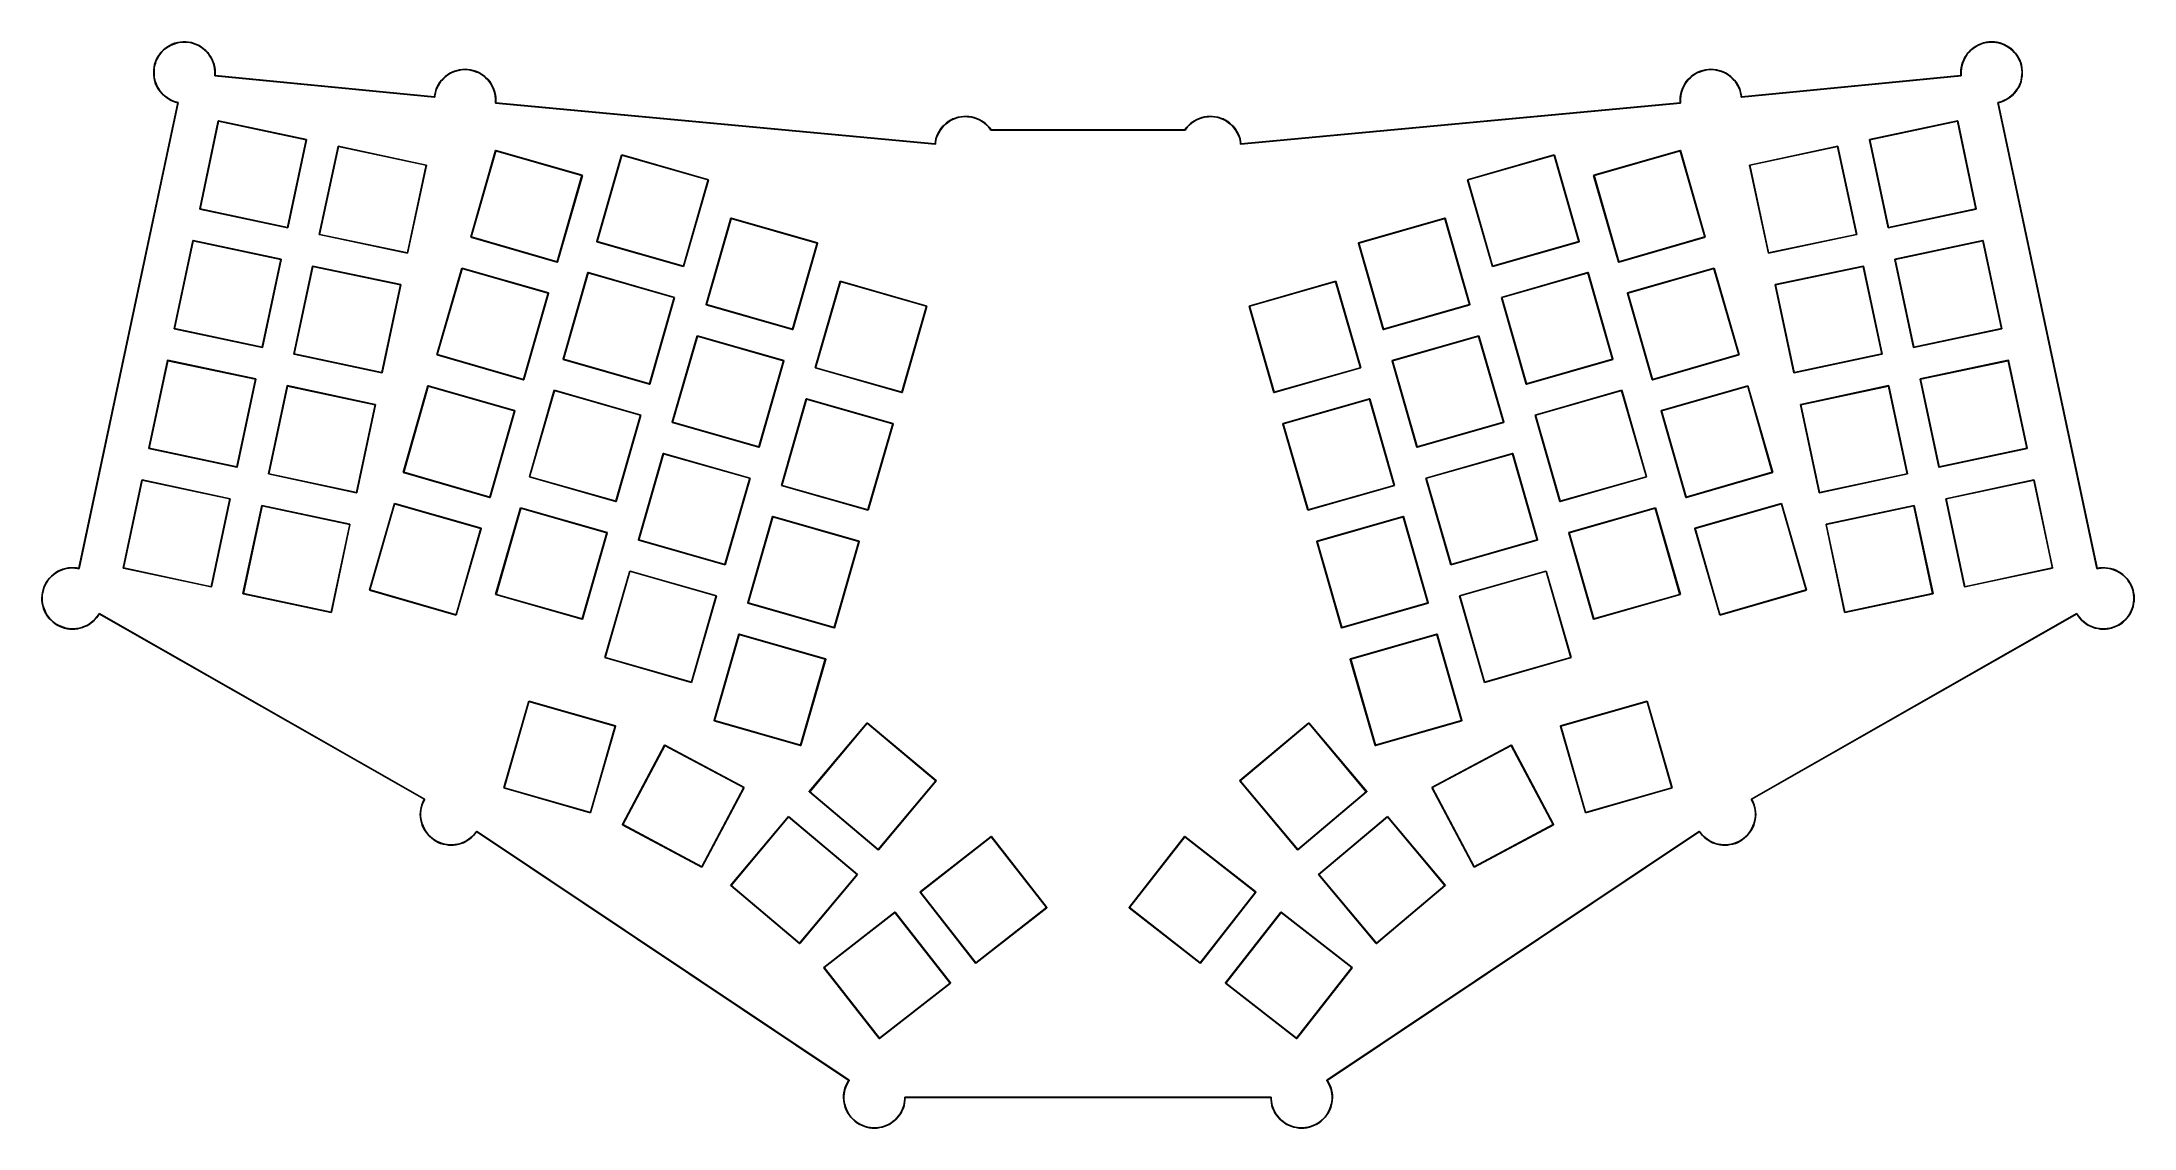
# Model space of a CAD drawing. Extents: x 0.5 to 13.3, y -7.1 to -0.5.
import ezdxf

# ---------------------------------------------------------------- set-up
doc = ezdxf.new("R2010")
doc.units = 0
doc.header["$MEASUREMENT"] = 0
doc.layers.add('BLACK', color=7, linetype='CONTINUOUS')

msp = doc.modelspace()

# ---------------------------------------------------------------- linework, layer by layer
at = {"layer": 'BLACK', "linetype": 'CONTINUOUS'}
for p, q in [((1.283, -0.521), (1.297, -0.511)), ((1.305, -0.508), (1.291, -0.517)), ((1.297, -0.511), (1.311, -0.502)), ((1.319, -0.5), (1.305, -0.508)), ((1.311, -0.502), (1.326, -0.495)), ((1.335, -0.494), (1.319, -0.5)), ((1.326, -0.495), (1.342, -0.489)), ((1.351, -0.489), (1.335, -0.494)), ((1.342, -0.489), (1.359, -0.485)), ((1.367, -0.485), (1.351, -0.489)), ((1.359, -0.485), (1.375, -0.482)), ((1.384, -0.483), (1.367, -0.485)), ((1.375, -0.482), (1.392, -0.48)), ((1.401, -0.482), (1.384, -0.483)), ((1.392, -0.48), (1.409, -0.48)), ((1.418, -0.483), (1.401, -0.482)), ((1.409, -0.48), (1.426, -0.482)), ((1.434, -0.485), (1.418, -0.483)), ((1.426, -0.482), (1.443, -0.485)), ((1.45, -0.489), (1.434, -0.485)), ((1.443, -0.485), (1.459, -0.49)), ((1.466, -0.494), (1.45, -0.489)), ((1.459, -0.49), (1.475, -0.496)), ((1.482, -0.501), (1.466, -0.494)), ((1.475, -0.496), (1.49, -0.503)), ((1.497, -0.509), (1.482, -0.501)), ((1.49, -0.503), (1.505, -0.512)), ((1.511, -0.518), (1.497, -0.509)), ((1.505, -0.512), (1.518, -0.522)), ((12.374, -0.512), (12.361, -0.521)), ((12.366, -0.515), (12.38, -0.506)), ((12.388, -0.503), (12.374, -0.512)), ((12.38, -0.506), (12.395, -0.498)), ((12.403, -0.496), (12.388, -0.503)), ((12.395, -0.498), (12.41, -0.492)), ((12.418, -0.491), (12.403, -0.496)), ((12.41, -0.492), (12.426, -0.487)), ((12.434, -0.486), (12.418, -0.491)), ((12.426, -0.487), (12.442, -0.483)), ((12.45, -0.484), (12.434, -0.486)), ((12.442, -0.483), (12.458, -0.481)), ((12.467, -0.482), (12.45, -0.484)), ((12.458, -0.481), (12.475, -0.48)), ((12.475, -0.482), (12.467, -0.482)), ((12.475, -0.48), (12.492, -0.481)), ((12.475, -0.48), (12.475, -0.48)), ((12.483, -0.482), (12.475, -0.482)), ((12.475, -0.482), (12.475, -0.482)), ((12.5, -0.484), (12.483, -0.482)), ((12.492, -0.481), (12.508, -0.483)), ((12.516, -0.487), (12.5, -0.484)), ((12.508, -0.483), (12.525, -0.487)), ((12.532, -0.491), (12.516, -0.487)), ((12.525, -0.487), (12.541, -0.492)), ((12.548, -0.497), (12.532, -0.491)), ((12.541, -0.492), (12.556, -0.498)), ((12.563, -0.504), (12.548, -0.497)), ((12.556, -0.498), (12.571, -0.506)), ((12.577, -0.512), (12.563, -0.504)), ((12.571, -0.506), (12.585, -0.515)), ((12.59, -0.522), (12.577, -0.512)), ((1.212, -0.652), (1.215, -0.635)), ((1.215, -0.635), (1.218, -0.618)), ((1.218, -0.627), (1.215, -0.644)), ((1.218, -0.618), (1.224, -0.602)), ((1.223, -0.611), (1.218, -0.627)), ((1.228, -0.595), (1.223, -0.611)), ((1.224, -0.602), (1.23, -0.587)), ((1.236, -0.58), (1.228, -0.595)), ((1.23, -0.587), (1.238, -0.572)), ((1.244, -0.566), (1.236, -0.58)), ((1.238, -0.572), (1.248, -0.558)), ((1.254, -0.552), (1.244, -0.566)), ((1.248, -0.558), (1.258, -0.544)), ((1.265, -0.539), (1.254, -0.552)), ((1.258, -0.544), (1.27, -0.532)), ((1.277, -0.528), (1.265, -0.539)), ((1.27, -0.532), (1.283, -0.521)), ((1.291, -0.517), (1.277, -0.528)), ((1.524, -0.529), (1.511, -0.518)), ((1.518, -0.522), (1.531, -0.533)), ((1.536, -0.54), (1.524, -0.529)), ((1.531, -0.533), (1.543, -0.545)), ((1.547, -0.553), (1.536, -0.54)), ((1.543, -0.545), (1.553, -0.559)), ((1.556, -0.567), (1.547, -0.553)), ((1.553, -0.559), (1.562, -0.573)), ((1.565, -0.581), (1.556, -0.567)), ((1.562, -0.573), (1.57, -0.588)), ((1.572, -0.596), (1.565, -0.581)), ((1.57, -0.588), (1.577, -0.604)), ((1.578, -0.612), (1.572, -0.596)), ((1.577, -0.604), (1.582, -0.62)), ((1.582, -0.628), (1.578, -0.612)), ((1.582, -0.62), (1.586, -0.636)), ((1.585, -0.645), (1.582, -0.628)), ((1.586, -0.636), (1.588, -0.653)), ((12.287, -0.654), (12.289, -0.638)), ((12.289, -0.638), (12.293, -0.621)), ((12.292, -0.63), (12.29, -0.646)), ((12.296, -0.614), (12.292, -0.63)), ((12.293, -0.621), (12.297, -0.606)), ((12.302, -0.598), (12.296, -0.614)), ((12.297, -0.606), (12.304, -0.59)), ((12.309, -0.584), (12.302, -0.598)), ((12.304, -0.59), (12.311, -0.575)), ((12.317, -0.569), (12.309, -0.584)), ((12.311, -0.575), (12.32, -0.561)), ((12.326, -0.556), (12.317, -0.569)), ((12.32, -0.561), (12.33, -0.548)), ((12.337, -0.543), (12.326, -0.556)), ((12.33, -0.548), (12.341, -0.536)), ((12.348, -0.532), (12.337, -0.543)), ((12.341, -0.536), (12.353, -0.525)), ((12.361, -0.521), (12.348, -0.532)), ((12.353, -0.525), (12.366, -0.515)), ((12.585, -0.515), (12.598, -0.526)), ((12.603, -0.533), (12.59, -0.522)), ((12.598, -0.526), (12.61, -0.537)), ((12.614, -0.545), (12.603, -0.533)), ((12.61, -0.537), (12.621, -0.55)), ((12.625, -0.557), (12.614, -0.545)), ((12.621, -0.55), (12.631, -0.563)), ((12.634, -0.571), (12.625, -0.557)), ((12.631, -0.563), (12.64, -0.578)), ((12.642, -0.586), (12.634, -0.571)), ((12.64, -0.578), (12.647, -0.593)), ((12.649, -0.601), (12.642, -0.586)), ((12.647, -0.593), (12.653, -0.608)), ((12.654, -0.617), (12.649, -0.601)), ((12.653, -0.608), (12.658, -0.624)), ((12.658, -0.633), (12.654, -0.617)), ((12.658, -0.624), (12.661, -0.641)), ((12.661, -0.649), (12.658, -0.633)), ((12.661, -0.641), (12.663, -0.657)), ((1.212, -0.669), (1.212, -0.652)), ((1.212, -0.685), (1.212, -0.669)), ((1.212, -0.669), (1.212, -0.669)), ((1.214, -0.701), (1.212, -0.685)), ((1.215, -0.644), (1.214, -0.66)), ((1.214, -0.66), (1.214, -0.669)), ((1.214, -0.669), (1.214, -0.669)), ((1.214, -0.669), (1.214, -0.677)), ((1.214, -0.677), (1.215, -0.692)), ((1.218, -0.716), (1.214, -0.701)), ((1.215, -0.692), (1.218, -0.708)), ((1.218, -0.708), (1.222, -0.723)), ((1.222, -0.732), (1.218, -0.716)), ((1.222, -0.723), (1.227, -0.738)), ((1.228, -0.746), (1.222, -0.732)), ((1.227, -0.738), (1.233, -0.753)), ((1.236, -0.761), (1.228, -0.746)), ((1.233, -0.753), (1.241, -0.767)), ((1.244, -0.774), (1.236, -0.761)), ((1.241, -0.767), (1.25, -0.78)), ((1.587, -0.662), (1.585, -0.645)), ((1.586, -0.678), (1.587, -0.662)), ((1.586, -0.687), (1.586, -0.678)), ((1.586, -0.688), (1.586, -0.687)), ((1.586, -0.687), (1.586, -0.687)), ((1.586, -0.687), (1.586, -0.687)), ((1.586, -0.687), (1.586, -0.687)), ((1.586, -0.687), (1.586, -0.687)), ((1.586, -0.687), (1.586, -0.687)), ((1.587, -0.688), (1.586, -0.688)), ((1.586, -0.688), (1.586, -0.688)), ((1.586, -0.688), (1.586, -0.688)), ((1.586, -0.688), (1.586, -0.688)), ((1.586, -0.688), (1.586, -0.688)), ((2.933, -0.82), (1.587, -0.688)), ((1.588, -0.653), (1.589, -0.67)), ((1.589, -0.67), (1.588, -0.686)), ((1.588, -0.686), (2.932, -0.818)), ((2.948, -0.764), (2.942, -0.779)), ((2.943, -0.771), (2.95, -0.756)), ((2.955, -0.749), (2.948, -0.764)), ((2.95, -0.756), (2.957, -0.741)), ((2.963, -0.736), (2.955, -0.749)), ((2.957, -0.741), (2.966, -0.728)), ((2.972, -0.722), (2.963, -0.736)), ((2.966, -0.728), (2.976, -0.715)), ((2.983, -0.71), (2.972, -0.722)), ((2.976, -0.715), (2.987, -0.703)), ((2.994, -0.699), (2.983, -0.71)), ((2.987, -0.703), (2.999, -0.692)), ((3.007, -0.688), (2.994, -0.699)), ((2.999, -0.692), (3.012, -0.682)), ((3.02, -0.679), (3.007, -0.688)), ((3.012, -0.682), (3.026, -0.673)), ((3.034, -0.671), (3.02, -0.679)), ((3.026, -0.673), (3.041, -0.666)), ((3.049, -0.664), (3.034, -0.671)), ((3.041, -0.666), (3.056, -0.66)), ((3.064, -0.659), (3.049, -0.664)), ((3.056, -0.66), (3.071, -0.655)), ((3.08, -0.655), (3.064, -0.659)), ((3.071, -0.655), (3.087, -0.651)), ((3.096, -0.652), (3.08, -0.655)), ((3.087, -0.651), (3.104, -0.649)), ((3.112, -0.65), (3.096, -0.652)), ((3.104, -0.649), (3.12, -0.648)), ((3.12, -0.65), (3.112, -0.65)), ((3.12, -0.648), (3.12, -0.648)), ((3.12, -0.648), (3.136, -0.649)), ((3.128, -0.65), (3.12, -0.65)), ((3.12, -0.65), (3.12, -0.65)), ((3.144, -0.652), (3.128, -0.65)), ((3.136, -0.649), (3.153, -0.651)), ((3.16, -0.655), (3.144, -0.652)), ((3.153, -0.651), (3.169, -0.655)), ((3.176, -0.659), (3.16, -0.655)), ((3.169, -0.655), (3.185, -0.66)), ((3.192, -0.665), (3.176, -0.659)), ((3.185, -0.66), (3.2, -0.666)), ((3.206, -0.671), (3.192, -0.665)), ((3.2, -0.666), (3.214, -0.674)), ((3.22, -0.68), (3.206, -0.671)), ((3.214, -0.674), (3.228, -0.683)), ((3.234, -0.689), (3.22, -0.68)), ((3.228, -0.683), (3.241, -0.693)), ((3.246, -0.7), (3.234, -0.689)), ((3.241, -0.693), (3.253, -0.704)), ((3.258, -0.711), (3.246, -0.7)), ((3.253, -0.704), (3.265, -0.716)), ((3.268, -0.724), (3.258, -0.711)), ((3.265, -0.716), (3.275, -0.729)), ((3.278, -0.737), (3.268, -0.724)), ((3.275, -0.729), (3.283, -0.743)), ((3.286, -0.751), (3.278, -0.737)), ((3.283, -0.743), (3.291, -0.758)), ((3.293, -0.766), (3.286, -0.751)), ((3.291, -0.758), (3.297, -0.773)), ((3.298, -0.782), (3.293, -0.766)), ((10.582, -0.766), (10.577, -0.782)), ((10.578, -0.773), (10.584, -0.758)), ((10.589, -0.751), (10.582, -0.766)), ((10.584, -0.758), (10.592, -0.743)), ((10.597, -0.737), (10.589, -0.751)), ((10.592, -0.743), (10.6, -0.729)), ((10.607, -0.724), (10.597, -0.737)), ((10.6, -0.729), (10.61, -0.716)), ((10.617, -0.711), (10.607, -0.724)), ((10.61, -0.716), (10.622, -0.704)), ((10.629, -0.7), (10.617, -0.711)), ((10.622, -0.704), (10.634, -0.693)), ((10.641, -0.689), (10.629, -0.7)), ((10.634, -0.693), (10.647, -0.683)), ((10.655, -0.68), (10.641, -0.689)), ((10.647, -0.683), (10.661, -0.674)), ((10.669, -0.671), (10.655, -0.68)), ((10.661, -0.674), (10.675, -0.666)), ((10.683, -0.665), (10.669, -0.671)), ((10.675, -0.666), (10.69, -0.66)), ((10.699, -0.659), (10.683, -0.665)), ((10.69, -0.66), (10.706, -0.655)), ((10.715, -0.655), (10.699, -0.659)), ((10.706, -0.655), (10.722, -0.651)), ((10.731, -0.652), (10.715, -0.655)), ((10.722, -0.651), (10.739, -0.649)), ((10.747, -0.65), (10.731, -0.652)), ((10.739, -0.649), (10.755, -0.648)), ((10.755, -0.65), (10.747, -0.65)), ((10.755, -0.648), (10.755, -0.648)), ((10.755, -0.648), (10.771, -0.649)), ((10.763, -0.65), (10.755, -0.65)), ((10.755, -0.65), (10.755, -0.65)), ((10.755, -0.65), (10.755, -0.65)), ((10.755, -0.65), (10.755, -0.65)), ((10.779, -0.652), (10.763, -0.65)), ((10.771, -0.649), (10.788, -0.651)), ((10.795, -0.655), (10.779, -0.652)), ((10.788, -0.651), (10.804, -0.655)), ((10.811, -0.659), (10.795, -0.655)), ((10.804, -0.655), (10.819, -0.66)), ((10.826, -0.664), (10.811, -0.659)), ((10.819, -0.66), (10.834, -0.666)), ((10.841, -0.671), (10.826, -0.664)), ((10.834, -0.666), (10.849, -0.673)), ((10.855, -0.679), (10.841, -0.671)), ((10.849, -0.673), (10.863, -0.682)), ((10.868, -0.688), (10.855, -0.679)), ((10.863, -0.682), (10.876, -0.692)), ((10.881, -0.699), (10.868, -0.688)), ((10.876, -0.692), (10.888, -0.703)), ((10.892, -0.71), (10.881, -0.699)), ((10.888, -0.703), (10.899, -0.715)), ((10.903, -0.722), (10.892, -0.71)), ((10.899, -0.715), (10.909, -0.728)), ((10.912, -0.736), (10.903, -0.722)), ((10.909, -0.728), (10.918, -0.741)), ((10.92, -0.749), (10.912, -0.736)), ((10.918, -0.741), (10.925, -0.756)), ((10.927, -0.764), (10.92, -0.749)), ((10.925, -0.756), (10.932, -0.771)), ((10.933, -0.779), (10.927, -0.764)), ((12.288, -0.688), (10.942, -0.82)), ((10.943, -0.818), (12.287, -0.686)), ((12.286, -0.67), (12.287, -0.654)), ((12.287, -0.686), (12.286, -0.67)), ((12.29, -0.646), (12.288, -0.662)), ((12.288, -0.662), (12.289, -0.679)), ((12.289, -0.688), (12.288, -0.688)), ((12.289, -0.679), (12.289, -0.687)), ((12.289, -0.687), (12.289, -0.687)), ((12.289, -0.687), (12.289, -0.687)), ((12.289, -0.687), (12.289, -0.687)), ((12.289, -0.687), (12.289, -0.687)), ((12.289, -0.687), (12.289, -0.687)), ((12.289, -0.687), (12.289, -0.688)), ((12.289, -0.688), (12.289, -0.688)), ((12.289, -0.688), (12.289, -0.688)), ((12.289, -0.688), (12.289, -0.688)), ((12.289, -0.688), (12.289, -0.688)), ((12.634, -0.769), (12.625, -0.783)), ((12.628, -0.775), (12.637, -0.761)), ((12.643, -0.755), (12.634, -0.769)), ((12.637, -0.761), (12.645, -0.746)), ((12.65, -0.739), (12.643, -0.755)), ((12.645, -0.746), (12.651, -0.731)), ((12.655, -0.723), (12.65, -0.739)), ((12.651, -0.731), (12.656, -0.715)), ((12.659, -0.707), (12.655, -0.723)), ((12.656, -0.715), (12.659, -0.699)), ((12.659, -0.699), (12.661, -0.682)), ((12.662, -0.691), (12.659, -0.707)), ((12.662, -0.666), (12.661, -0.649)), ((12.661, -0.682), (12.662, -0.666)), ((12.663, -0.674), (12.662, -0.691)), ((12.663, -0.657), (12.663, -0.674)), ((0.753, -3.706), (1.36, -0.853)), ((1.362, -0.852), (0.755, -3.708)), ((1.254, -0.787), (1.244, -0.774)), ((1.25, -0.78), (1.26, -0.792)), ((1.264, -0.799), (1.254, -0.787)), ((1.26, -0.792), (1.271, -0.804)), ((1.276, -0.81), (1.264, -0.799)), ((1.271, -0.804), (1.283, -0.814)), ((1.288, -0.82), (1.276, -0.81)), ((1.283, -0.814), (1.296, -0.824)), ((1.302, -0.829), (1.288, -0.82)), ((1.296, -0.824), (1.309, -0.832)), ((1.316, -0.837), (1.302, -0.829)), ((1.309, -0.832), (1.324, -0.839)), ((1.33, -0.844), (1.316, -0.837)), ((1.324, -0.839), (1.338, -0.845)), ((1.345, -0.849), (1.33, -0.844)), ((1.338, -0.845), (1.353, -0.849)), ((1.36, -0.853), (1.345, -0.849)), ((1.353, -0.849), (1.361, -0.851)), ((1.361, -0.851), (1.361, -0.851)), ((1.361, -0.851), (1.362, -0.851)), ((1.362, -0.851), (1.362, -0.851)), ((1.362, -0.851), (1.362, -0.851)), ((1.362, -0.851), (1.362, -0.852)), ((1.362, -0.852), (1.362, -0.852)), ((1.362, -0.852), (1.362, -0.852)), ((1.362, -0.852), (1.362, -0.852)), ((1.362, -0.852), (1.362, -0.852)), ((1.362, -0.852), (1.362, -0.852)), ((2.932, -0.818), (2.935, -0.802)), ((2.934, -0.82), (2.933, -0.82)), ((2.933, -0.82), (2.933, -0.82)), ((2.933, -0.82), (2.933, -0.82)), ((2.933, -0.82), (2.933, -0.82)), ((2.933, -0.82), (2.933, -0.82)), ((2.935, -0.811), (2.934, -0.819)), ((2.934, -0.819), (2.934, -0.819)), ((2.934, -0.819), (2.934, -0.819)), ((2.934, -0.819), (2.934, -0.819)), ((2.934, -0.819), (2.934, -0.819)), ((2.934, -0.819), (2.934, -0.82)), ((2.935, -0.802), (2.938, -0.786)), ((2.938, -0.795), (2.935, -0.811)), ((2.938, -0.786), (2.943, -0.771)), ((2.942, -0.779), (2.938, -0.795)), ((3.297, -0.773), (3.302, -0.789)), ((3.302, -0.797), (3.298, -0.782)), ((3.302, -0.789), (3.306, -0.805)), ((3.305, -0.814), (3.302, -0.797)), ((3.306, -0.83), (3.305, -0.814)), ((3.306, -0.805), (3.308, -0.822)), ((3.306, -0.846), (3.306, -0.83)), ((3.306, -0.854), (3.306, -0.846)), ((3.306, -0.855), (3.306, -0.854)), ((3.306, -0.854), (3.306, -0.854)), ((6.001, -1.108), (3.306, -0.855)), ((3.306, -0.855), (3.306, -0.855)), ((3.306, -0.855), (3.306, -0.855)), ((3.306, -0.855), (3.306, -0.855)), ((3.306, -0.855), (3.306, -0.855)), ((3.306, -0.855), (3.306, -0.855)), ((3.306, -0.855), (3.306, -0.855)), ((3.306, -0.855), (3.306, -0.855)), ((3.306, -0.855), (3.306, -0.855)), ((3.306, -0.855), (3.306, -0.855)), ((3.308, -0.822), (3.308, -0.838)), ((3.308, -0.838), (3.308, -0.854)), ((3.308, -0.854), (6, -1.106)), ((10.569, -0.855), (7.874, -1.108)), ((7.875, -1.106), (10.567, -0.854)), ((10.567, -0.822), (10.569, -0.805)), ((10.567, -0.838), (10.567, -0.822)), ((10.567, -0.854), (10.567, -0.838)), ((10.569, -0.805), (10.573, -0.789)), ((10.57, -0.814), (10.569, -0.83)), ((10.569, -0.83), (10.569, -0.846)), ((10.569, -0.846), (10.569, -0.854)), ((10.569, -0.854), (10.569, -0.854)), ((10.569, -0.854), (10.569, -0.855)), ((10.569, -0.855), (10.569, -0.855)), ((10.569, -0.855), (10.569, -0.855)), ((10.569, -0.855), (10.569, -0.855)), ((10.569, -0.855), (10.569, -0.855)), ((10.569, -0.855), (10.569, -0.855)), ((10.569, -0.855), (10.569, -0.855)), ((10.569, -0.855), (10.569, -0.855)), ((10.569, -0.855), (10.569, -0.855)), ((10.569, -0.855), (10.569, -0.855)), ((10.573, -0.797), (10.57, -0.814)), ((10.573, -0.789), (10.578, -0.773)), ((10.577, -0.782), (10.573, -0.797)), ((10.932, -0.771), (10.937, -0.786)), ((10.937, -0.795), (10.933, -0.779)), ((10.937, -0.786), (10.94, -0.802)), ((10.94, -0.811), (10.937, -0.795)), ((10.94, -0.802), (10.943, -0.818)), ((10.941, -0.819), (10.94, -0.811)), ((10.941, -0.82), (10.941, -0.819)), ((10.941, -0.819), (10.941, -0.819)), ((10.941, -0.819), (10.941, -0.819)), ((10.941, -0.819), (10.941, -0.819)), ((10.941, -0.819), (10.941, -0.819)), ((10.941, -0.819), (10.941, -0.819)), ((10.942, -0.82), (10.941, -0.82)), ((10.942, -0.82), (10.942, -0.82)), ((10.942, -0.82), (10.942, -0.82)), ((10.942, -0.82), (10.942, -0.82)), ((10.942, -0.82), (10.942, -0.82)), ((12.513, -0.852), (12.513, -0.851)), ((12.513, -0.851), (12.513, -0.851)), ((12.513, -0.851), (12.513, -0.851)), ((12.513, -0.851), (12.514, -0.851)), ((13.12, -3.708), (12.513, -0.852)), ((12.513, -0.852), (12.513, -0.852)), ((12.513, -0.852), (12.513, -0.852)), ((12.513, -0.852), (12.513, -0.852)), ((12.513, -0.852), (12.513, -0.852)), ((12.513, -0.852), (12.513, -0.852)), ((12.514, -0.851), (12.522, -0.849)), ((12.514, -0.851), (12.514, -0.851)), ((12.514, -0.851), (12.514, -0.851)), ((12.53, -0.849), (12.515, -0.853)), ((12.515, -0.853), (13.122, -3.706)), ((12.522, -0.849), (12.538, -0.845)), ((12.546, -0.843), (12.53, -0.849)), ((12.538, -0.845), (12.553, -0.838)), ((12.561, -0.836), (12.546, -0.843)), ((12.553, -0.838), (12.568, -0.831)), ((12.576, -0.828), (12.561, -0.836)), ((12.568, -0.831), (12.582, -0.822)), ((12.59, -0.818), (12.576, -0.828)), ((12.582, -0.822), (12.595, -0.812)), ((12.602, -0.808), (12.59, -0.818)), ((12.595, -0.812), (12.607, -0.8)), ((12.614, -0.796), (12.602, -0.808)), ((12.607, -0.8), (12.618, -0.788)), ((12.625, -0.783), (12.614, -0.796)), ((12.618, -0.788), (12.628, -0.775)), ((1.494, -1.504), (1.608, -0.965)), ((1.61, -0.966), (1.496, -1.504)), ((1.608, -0.965), (1.609, -0.964)), ((1.608, -0.965), (1.608, -0.965)), ((1.609, -0.964), (1.609, -0.964)), ((1.609, -0.964), (2.149, -1.079)), ((1.609, -0.964), (1.609, -0.964)), ((2.147, -1.081), (1.61, -0.966)), ((6.031, -1.023), (6.023, -1.037)), ((6.025, -1.029), (6.034, -1.015)), ((6.041, -1.01), (6.031, -1.023)), ((6.034, -1.015), (6.044, -1.002)), ((6.051, -0.997), (6.041, -1.01)), ((6.044, -1.002), (6.056, -0.99)), ((6.063, -0.986), (6.051, -0.997)), ((6.056, -0.99), (6.068, -0.979)), ((6.076, -0.976), (6.063, -0.986)), ((6.068, -0.979), (6.081, -0.969)), ((6.089, -0.966), (6.076, -0.976)), ((6.081, -0.969), (6.095, -0.961)), ((6.103, -0.958), (6.089, -0.966)), ((6.095, -0.961), (6.11, -0.953)), ((6.118, -0.952), (6.103, -0.958)), ((6.11, -0.953), (6.126, -0.947)), ((6.134, -0.946), (6.118, -0.952)), ((6.126, -0.947), (6.141, -0.942)), ((6.15, -0.942), (6.134, -0.946)), ((6.141, -0.942), (6.158, -0.939)), ((6.166, -0.94), (6.15, -0.942)), ((6.158, -0.939), (6.174, -0.937)), ((6.182, -0.938), (6.166, -0.94)), ((6.174, -0.937), (6.191, -0.937)), ((6.199, -0.939), (6.182, -0.938)), ((6.191, -0.937), (6.207, -0.938)), ((6.215, -0.94), (6.199, -0.939)), ((6.207, -0.938), (6.223, -0.94)), ((6.231, -0.943), (6.215, -0.94)), ((6.223, -0.94), (6.24, -0.944)), ((6.247, -0.948), (6.231, -0.943)), ((6.24, -0.944), (6.255, -0.949)), ((6.262, -0.954), (6.247, -0.948)), ((6.255, -0.949), (6.27, -0.956)), ((6.277, -0.961), (6.262, -0.954)), ((6.27, -0.956), (6.285, -0.964)), ((6.291, -0.97), (6.277, -0.961)), ((6.285, -0.964), (6.299, -0.973)), ((6.304, -0.979), (6.291, -0.97)), ((6.299, -0.973), (6.312, -0.983)), ((6.317, -0.99), (6.304, -0.979)), ((6.312, -0.983), (6.324, -0.995)), ((6.328, -1.002), (6.317, -0.99)), ((6.324, -0.995), (6.335, -1.007)), ((6.338, -1.015), (6.328, -1.002)), ((6.335, -1.007), (6.344, -1.02)), ((6.343, -1.022), (6.338, -1.015)), ((6.344, -1.022), (6.343, -1.022)), ((6.343, -1.022), (6.343, -1.022)), ((6.343, -1.022), (6.343, -1.022)), ((6.343, -1.022), (6.343, -1.022)), ((6.343, -1.022), (6.343, -1.022)), ((6.343, -1.022), (6.343, -1.022)), ((6.343, -1.022), (6.343, -1.022)), ((6.344, -1.02), (7.531, -1.02)), ((7.531, -1.022), (6.344, -1.022)), ((7.531, -1.02), (7.54, -1.007)), ((7.532, -1.022), (7.531, -1.022)), ((7.537, -1.015), (7.532, -1.022)), ((7.532, -1.022), (7.532, -1.022)), ((7.532, -1.022), (7.532, -1.022)), ((7.532, -1.022), (7.532, -1.022)), ((7.532, -1.022), (7.532, -1.022)), ((7.532, -1.022), (7.532, -1.022)), ((7.532, -1.022), (7.532, -1.022)), ((7.547, -1.002), (7.537, -1.015)), ((7.54, -1.007), (7.551, -0.995)), ((7.558, -0.99), (7.547, -1.002)), ((7.551, -0.995), (7.563, -0.983)), ((7.571, -0.979), (7.558, -0.99)), ((7.563, -0.983), (7.576, -0.973)), ((7.584, -0.97), (7.571, -0.979)), ((7.576, -0.973), (7.59, -0.964)), ((7.598, -0.961), (7.584, -0.97)), ((7.59, -0.964), (7.605, -0.956)), ((7.613, -0.954), (7.598, -0.961)), ((7.605, -0.956), (7.62, -0.949)), ((7.628, -0.948), (7.613, -0.954)), ((7.62, -0.949), (7.635, -0.944)), ((7.644, -0.943), (7.628, -0.948)), ((7.635, -0.944), (7.652, -0.94)), ((7.66, -0.94), (7.644, -0.943)), ((7.652, -0.94), (7.668, -0.938)), ((7.676, -0.939), (7.66, -0.94)), ((7.668, -0.938), (7.684, -0.937)), ((7.693, -0.938), (7.676, -0.939)), ((7.684, -0.937), (7.701, -0.937)), ((7.709, -0.94), (7.693, -0.938)), ((7.701, -0.937), (7.717, -0.939)), ((7.725, -0.942), (7.709, -0.94)), ((7.717, -0.939), (7.734, -0.942)), ((7.741, -0.946), (7.725, -0.942)), ((7.734, -0.942), (7.749, -0.947)), ((7.757, -0.952), (7.741, -0.946)), ((7.749, -0.947), (7.765, -0.953)), ((7.772, -0.958), (7.757, -0.952)), ((7.765, -0.953), (7.78, -0.961)), ((7.786, -0.966), (7.772, -0.958)), ((7.78, -0.961), (7.794, -0.969)), ((7.799, -0.976), (7.786, -0.966)), ((7.794, -0.969), (7.807, -0.979)), ((7.812, -0.986), (7.799, -0.976)), ((7.807, -0.979), (7.819, -0.99)), ((7.824, -0.997), (7.812, -0.986)), ((7.819, -0.99), (7.831, -1.002)), ((7.834, -1.01), (7.824, -0.997)), ((7.831, -1.002), (7.841, -1.015)), ((7.844, -1.023), (7.834, -1.01)), ((7.841, -1.015), (7.85, -1.029)), ((7.852, -1.037), (7.844, -1.023)), ((11.726, -1.079), (12.266, -0.964)), ((12.265, -0.966), (11.728, -1.081)), ((12.379, -1.504), (12.265, -0.966)), ((12.266, -0.964), (12.267, -0.965)), ((12.266, -0.964), (12.266, -0.964)), ((12.267, -0.965), (12.267, -0.965)), ((12.267, -0.965), (12.267, -0.965)), ((12.267, -0.965), (12.381, -1.504)), ((2.033, -1.618), (2.147, -1.081)), ((2.149, -1.08), (2.035, -1.619)), ((2.149, -1.079), (2.149, -1.079)), ((2.149, -1.079), (2.149, -1.079)), ((2.149, -1.079), (2.149, -1.079)), ((2.149, -1.079), (2.149, -1.08)), ((2.149, -1.08), (2.149, -1.08)), ((2.149, -1.08), (2.149, -1.08)), ((2.227, -1.66), (2.342, -1.121)), ((2.344, -1.122), (2.229, -1.66)), ((2.342, -1.121), (2.343, -1.12)), ((2.342, -1.121), (2.342, -1.121)), ((2.343, -1.12), (2.343, -1.12)), ((2.343, -1.12), (2.882, -1.235)), ((2.343, -1.12), (2.343, -1.12)), ((2.881, -1.236), (2.344, -1.122)), ((3.155, -1.677), (3.307, -1.147)), ((3.308, -1.149), (3.157, -1.676)), ((3.307, -1.147), (3.308, -1.146)), ((3.307, -1.147), (3.307, -1.147)), ((3.308, -1.146), (3.838, -1.298)), ((3.308, -1.146), (3.308, -1.146)), ((3.836, -1.3), (3.308, -1.149)), ((6, -1.106), (6.002, -1.091)), ((6.002, -1.108), (6.001, -1.108)), ((6.001, -1.108), (6.001, -1.108)), ((6.001, -1.108), (6.001, -1.108)), ((6.001, -1.108), (6.001, -1.108)), ((6.001, -1.108), (6.001, -1.108)), ((6.001, -1.108), (6.001, -1.108)), ((6.002, -1.091), (6.006, -1.075)), ((6.003, -1.099), (6.002, -1.108)), ((6.002, -1.108), (6.002, -1.108)), ((6.002, -1.108), (6.002, -1.108)), ((6.002, -1.108), (6.002, -1.108)), ((6.002, -1.108), (6.002, -1.108)), ((6.002, -1.108), (6.002, -1.108)), ((6.006, -1.083), (6.003, -1.099)), ((6.006, -1.075), (6.011, -1.059)), ((6.01, -1.067), (6.006, -1.083)), ((6.016, -1.052), (6.01, -1.067)), ((6.011, -1.059), (6.017, -1.044)), ((6.023, -1.037), (6.016, -1.052)), ((6.017, -1.044), (6.025, -1.029)), ((7.85, -1.029), (7.858, -1.044)), ((7.859, -1.052), (7.852, -1.037)), ((7.858, -1.044), (7.864, -1.059)), ((7.865, -1.067), (7.859, -1.052)), ((7.864, -1.059), (7.869, -1.075)), ((7.869, -1.083), (7.865, -1.067)), ((7.869, -1.075), (7.873, -1.091)), ((7.872, -1.099), (7.869, -1.083)), ((7.873, -1.108), (7.872, -1.099)), ((7.873, -1.091), (7.875, -1.106)), ((7.874, -1.108), (7.873, -1.108)), ((7.873, -1.108), (7.873, -1.108)), ((7.873, -1.108), (7.873, -1.108)), ((7.873, -1.108), (7.873, -1.108)), ((7.873, -1.108), (7.873, -1.108)), ((7.874, -1.108), (7.874, -1.108)), ((7.874, -1.108), (7.874, -1.108)), ((7.874, -1.108), (7.874, -1.108)), ((7.874, -1.108), (7.874, -1.108)), ((7.874, -1.108), (7.874, -1.108)), ((10.037, -1.298), (10.567, -1.146)), ((10.567, -1.149), (10.039, -1.3)), ((10.567, -1.146), (10.567, -1.146)), ((10.567, -1.146), (10.568, -1.147)), ((10.718, -1.676), (10.567, -1.149)), ((10.568, -1.147), (10.568, -1.147)), ((10.568, -1.147), (10.72, -1.677)), ((10.993, -1.235), (11.532, -1.12)), ((11.531, -1.122), (10.994, -1.236)), ((11.646, -1.66), (11.531, -1.122)), ((11.532, -1.12), (11.533, -1.121)), ((11.532, -1.12), (11.532, -1.12)), ((11.533, -1.121), (11.533, -1.121)), ((11.533, -1.121), (11.533, -1.121)), ((11.533, -1.121), (11.648, -1.66)), ((11.726, -1.08), (11.726, -1.079)), ((11.726, -1.079), (11.726, -1.079)), ((11.84, -1.619), (11.726, -1.08)), ((11.726, -1.08), (11.726, -1.08)), ((11.728, -1.081), (11.842, -1.618)), ((2.767, -1.774), (2.881, -1.236)), ((2.883, -1.236), (2.768, -1.775)), ((2.882, -1.235), (2.883, -1.235)), ((2.883, -1.235), (2.883, -1.235)), ((2.883, -1.235), (2.883, -1.235)), ((2.883, -1.235), (2.883, -1.236)), ((2.883, -1.236), (2.883, -1.236)), ((2.883, -1.236), (2.883, -1.236)), ((3.928, -1.703), (4.079, -1.174)), ((4.081, -1.175), (3.93, -1.703)), ((4.079, -1.174), (4.08, -1.173)), ((4.08, -1.173), (4.08, -1.173)), ((4.08, -1.173), (4.081, -1.173)), ((4.081, -1.173), (4.611, -1.325)), ((4.609, -1.326), (4.081, -1.175)), ((9.264, -1.325), (9.794, -1.173)), ((9.794, -1.175), (9.266, -1.326)), ((9.794, -1.173), (9.795, -1.173)), ((9.945, -1.703), (9.794, -1.175)), ((9.795, -1.173), (9.796, -1.174)), ((9.795, -1.173), (9.795, -1.173)), ((9.796, -1.174), (9.947, -1.703)), ((10.992, -1.236), (10.992, -1.235)), ((10.992, -1.235), (10.993, -1.235)), ((11.107, -1.775), (10.992, -1.236)), ((10.992, -1.236), (10.992, -1.236)), ((10.994, -1.236), (11.108, -1.774)), ((3.685, -1.828), (3.836, -1.3)), ((3.839, -1.299), (3.687, -1.829)), ((3.838, -1.298), (3.838, -1.298)), ((3.838, -1.298), (3.839, -1.299)), ((3.839, -1.299), (3.839, -1.299)), ((4.458, -1.854), (4.609, -1.326)), ((4.611, -1.326), (4.459, -1.856)), ((4.611, -1.325), (4.611, -1.325)), ((4.611, -1.325), (4.611, -1.326)), ((4.611, -1.326), (4.611, -1.326)), ((9.264, -1.326), (9.264, -1.325)), ((9.264, -1.325), (9.264, -1.325)), ((9.416, -1.856), (9.264, -1.326)), ((9.264, -1.326), (9.264, -1.326)), ((9.266, -1.326), (9.417, -1.854)), ((10.036, -1.299), (10.037, -1.298)), ((10.188, -1.829), (10.036, -1.299)), ((10.036, -1.299), (10.036, -1.299)), ((10.037, -1.298), (10.037, -1.298)), ((10.039, -1.3), (10.19, -1.828)), ((1.494, -1.505), (1.494, -1.504)), ((2.034, -1.62), (1.494, -1.505)), ((1.494, -1.505), (1.494, -1.505)), ((1.494, -1.505), (1.494, -1.505)), ((1.496, -1.504), (2.033, -1.618)), ((12.381, -1.505), (11.841, -1.62)), ((11.842, -1.618), (12.379, -1.504)), ((12.381, -1.504), (12.381, -1.505)), ((12.381, -1.505), (12.381, -1.505)), ((12.381, -1.505), (12.381, -1.505)), ((12.381, -1.505), (12.381, -1.505)), ((12.381, -1.505), (12.381, -1.505)), ((12.381, -1.505), (12.381, -1.505)), ((2.035, -1.619), (2.034, -1.62)), ((2.034, -1.62), (2.034, -1.62)), ((2.035, -1.619), (2.035, -1.619)), ((2.035, -1.619), (2.035, -1.619)), ((2.228, -1.661), (2.227, -1.66)), ((2.227, -1.66), (2.227, -1.66)), ((2.767, -1.776), (2.228, -1.661)), ((2.228, -1.661), (2.228, -1.661)), ((2.229, -1.66), (2.767, -1.774)), ((4.597, -2.09), (4.749, -1.56)), ((4.75, -1.562), (4.599, -2.09)), ((4.749, -1.56), (4.749, -1.56)), ((4.749, -1.56), (4.75, -1.56)), ((4.75, -1.56), (5.28, -1.712)), ((4.75, -1.56), (4.75, -1.56)), ((5.278, -1.713), (4.75, -1.562)), ((8.595, -1.712), (9.125, -1.56)), ((9.125, -1.562), (8.597, -1.713)), ((9.125, -1.56), (9.125, -1.56)), ((9.125, -1.56), (9.126, -1.56)), ((9.276, -2.09), (9.125, -1.562)), ((9.126, -1.56), (9.126, -1.56)), ((9.126, -1.56), (9.278, -2.09)), ((11.108, -1.774), (11.646, -1.66)), ((11.647, -1.661), (11.108, -1.776)), ((11.648, -1.661), (11.647, -1.661)), ((11.647, -1.661), (11.647, -1.661)), ((11.647, -1.661), (11.647, -1.661)), ((11.648, -1.66), (11.648, -1.66)), ((11.648, -1.66), (11.648, -1.66)), ((11.648, -1.66), (11.648, -1.661)), ((11.841, -1.62), (11.84, -1.619)), ((11.84, -1.619), (11.84, -1.619)), ((11.841, -1.62), (11.841, -1.62)), ((11.841, -1.62), (11.841, -1.62)), ((1.338, -2.238), (1.452, -1.699)), ((1.454, -1.7), (1.34, -2.237)), ((1.452, -1.699), (1.452, -1.698)), ((1.452, -1.698), (1.453, -1.698)), ((1.453, -1.698), (1.453, -1.698)), ((1.453, -1.698), (1.993, -1.812)), ((1.453, -1.698), (1.453, -1.698)), ((1.991, -1.814), (1.454, -1.7)), ((2.768, -1.776), (2.767, -1.776)), ((2.768, -1.775), (2.768, -1.775)), ((2.768, -1.775), (2.768, -1.775)), ((2.768, -1.775), (2.768, -1.776)), ((3.155, -1.678), (3.155, -1.677)), ((3.155, -1.677), (3.155, -1.677)), ((3.156, -1.678), (3.155, -1.678)), ((3.685, -1.83), (3.156, -1.678)), ((3.157, -1.676), (3.685, -1.828)), ((3.928, -1.704), (3.928, -1.703)), ((3.928, -1.705), (3.928, -1.704)), ((3.928, -1.704), (3.928, -1.704)), ((4.458, -1.856), (3.928, -1.705)), ((3.93, -1.703), (4.458, -1.854)), ((5.127, -2.241), (5.278, -1.713)), ((5.28, -1.713), (5.129, -2.243)), ((5.28, -1.712), (5.28, -1.712)), ((5.28, -1.712), (5.28, -1.713)), ((5.28, -1.713), (5.28, -1.713)), ((8.595, -1.713), (8.595, -1.712)), ((8.595, -1.712), (8.595, -1.712)), ((8.746, -2.243), (8.595, -1.713)), ((8.595, -1.713), (8.595, -1.713)), ((8.597, -1.713), (8.748, -2.241)), ((9.417, -1.854), (9.945, -1.703)), ((9.947, -1.705), (9.417, -1.856)), ((9.947, -1.703), (9.947, -1.704)), ((9.947, -1.704), (9.947, -1.704)), ((9.947, -1.704), (9.947, -1.705)), ((10.19, -1.828), (10.718, -1.676)), ((10.719, -1.678), (10.19, -1.83)), ((10.72, -1.678), (10.719, -1.678)), ((10.72, -1.677), (10.72, -1.677)), ((10.72, -1.677), (10.72, -1.678)), ((11.107, -1.776), (11.107, -1.775)), ((11.107, -1.775), (11.107, -1.775)), ((11.108, -1.776), (11.107, -1.776)), ((11.107, -1.776), (11.107, -1.776)), ((11.882, -1.812), (12.422, -1.698)), ((12.421, -1.7), (11.884, -1.814)), ((12.535, -2.237), (12.421, -1.7)), ((12.422, -1.698), (12.423, -1.698)), ((12.422, -1.698), (12.422, -1.698)), ((12.423, -1.698), (12.423, -1.698)), ((12.423, -1.698), (12.423, -1.699)), ((12.423, -1.699), (12.537, -2.238)), ((1.877, -2.351), (1.991, -1.814)), ((1.993, -1.814), (1.879, -2.353)), ((1.993, -1.812), (1.993, -1.813)), ((1.993, -1.813), (1.993, -1.813)), ((1.993, -1.813), (1.993, -1.813)), ((1.993, -1.813), (1.993, -1.813)), ((1.993, -1.813), (1.993, -1.813)), ((1.993, -1.813), (1.993, -1.814)), ((2.071, -2.394), (2.186, -1.855)), ((2.188, -1.856), (2.073, -2.393)), ((2.186, -1.855), (2.186, -1.854)), ((2.186, -1.854), (2.187, -1.854)), ((2.187, -1.854), (2.187, -1.854)), ((2.187, -1.854), (2.726, -1.968)), ((2.187, -1.854), (2.187, -1.854)), ((2.725, -1.97), (2.188, -1.856)), ((2.948, -2.398), (3.1, -1.868)), ((3.102, -1.869), (2.95, -2.397)), ((3.1, -1.868), (3.101, -1.867)), ((3.1, -1.868), (3.1, -1.868)), ((3.101, -1.867), (3.631, -2.019)), ((3.101, -1.867), (3.101, -1.867)), ((3.63, -2.021), (3.102, -1.869)), ((3.686, -1.83), (3.685, -1.83)), ((3.687, -1.829), (3.686, -1.83)), ((3.686, -1.83), (3.686, -1.83)), ((3.721, -2.424), (3.873, -1.894)), ((3.874, -1.896), (3.723, -2.424)), ((3.873, -1.894), (3.873, -1.894)), ((3.873, -1.894), (3.874, -1.894)), ((3.874, -1.894), (4.404, -2.046)), ((3.874, -1.894), (3.874, -1.894)), ((4.402, -2.047), (3.874, -1.896)), ((4.459, -1.856), (4.458, -1.857)), ((4.458, -1.857), (4.458, -1.856)), ((4.459, -1.856), (4.459, -1.856)), ((9.417, -1.857), (9.416, -1.856)), ((9.416, -1.856), (9.416, -1.856)), ((9.417, -1.856), (9.417, -1.857)), ((9.471, -2.046), (10.001, -1.894)), ((10.001, -1.896), (9.473, -2.047)), ((10.001, -1.894), (10.001, -1.894)), ((10.001, -1.894), (10.002, -1.894)), ((10.152, -2.424), (10.001, -1.896)), ((10.002, -1.894), (10.002, -1.894)), ((10.002, -1.894), (10.154, -2.424)), ((10.189, -1.83), (10.188, -1.829)), ((10.19, -1.83), (10.189, -1.83)), ((10.189, -1.83), (10.189, -1.83)), ((10.244, -2.019), (10.774, -1.867)), ((10.773, -1.869), (10.245, -2.021)), ((10.925, -2.397), (10.773, -1.869)), ((10.774, -1.867), (10.774, -1.867)), ((10.774, -1.867), (10.775, -1.868)), ((10.775, -1.868), (10.775, -1.868)), ((10.775, -1.868), (10.927, -2.398)), ((11.149, -1.968), (11.688, -1.854)), ((11.687, -1.856), (11.15, -1.97)), ((11.802, -2.393), (11.687, -1.856)), ((11.688, -1.854), (11.689, -1.854)), ((11.688, -1.854), (11.688, -1.854)), ((11.689, -1.854), (11.689, -1.854)), ((11.689, -1.854), (11.689, -1.855)), ((11.689, -1.855), (11.804, -2.394)), ((11.882, -1.813), (11.882, -1.812)), ((11.882, -1.814), (11.882, -1.813)), ((11.882, -1.813), (11.882, -1.813)), ((11.996, -2.353), (11.882, -1.814)), ((11.884, -1.814), (11.998, -2.351)), ((2.611, -2.507), (2.725, -1.97)), ((2.727, -1.97), (2.612, -2.509)), ((2.726, -1.968), (2.727, -1.969)), ((2.727, -1.969), (2.727, -1.969)), ((2.727, -1.969), (2.727, -1.969)), ((2.727, -1.969), (2.727, -1.969)), ((2.727, -1.969), (2.727, -1.969)), ((2.727, -1.969), (2.727, -1.97)), ((3.478, -2.549), (3.63, -2.021)), ((3.632, -2.02), (3.48, -2.55)), ((3.631, -2.019), (3.631, -2.019)), ((3.631, -2.019), (3.632, -2.02)), ((3.632, -2.02), (3.632, -2.02)), ((4.251, -2.575), (4.402, -2.047)), ((4.404, -2.047), (4.253, -2.577)), ((4.404, -2.046), (4.404, -2.046)), ((4.404, -2.046), (4.404, -2.047)), ((4.404, -2.047), (4.404, -2.047)), ((5.266, -2.477), (5.418, -1.947)), ((5.42, -1.949), (5.268, -2.477)), ((5.418, -1.947), (5.418, -1.947)), ((5.418, -1.947), (5.419, -1.947)), ((5.419, -1.947), (5.949, -2.099)), ((5.419, -1.947), (5.419, -1.947)), ((5.948, -2.1), (5.42, -1.949)), ((7.926, -2.099), (8.456, -1.947)), ((8.455, -1.949), (7.927, -2.1)), ((8.607, -2.477), (8.455, -1.949)), ((8.456, -1.947), (8.456, -1.947)), ((8.456, -1.947), (8.457, -1.947)), ((8.457, -1.947), (8.457, -1.947)), ((8.457, -1.947), (8.609, -2.477)), ((9.471, -2.047), (9.471, -2.046)), ((9.471, -2.046), (9.471, -2.046)), ((9.622, -2.577), (9.471, -2.047)), ((9.471, -2.047), (9.471, -2.047)), ((9.473, -2.047), (9.624, -2.575)), ((10.243, -2.02), (10.244, -2.019)), ((10.395, -2.55), (10.243, -2.02)), ((10.243, -2.02), (10.243, -2.02)), ((10.244, -2.019), (10.244, -2.019)), ((10.245, -2.021), (10.397, -2.549)), ((11.148, -1.969), (11.149, -1.968)), ((11.148, -1.97), (11.148, -1.969)), ((11.148, -1.969), (11.148, -1.969)), ((11.263, -2.509), (11.148, -1.97)), ((11.15, -1.97), (11.264, -2.507)), ((4.597, -2.091), (4.597, -2.09)), ((4.597, -2.092), (4.597, -2.091)), ((4.597, -2.091), (4.597, -2.091)), ((5.127, -2.243), (4.597, -2.092)), ((4.599, -2.09), (5.127, -2.241)), ((5.796, -2.628), (5.948, -2.1)), ((5.95, -2.1), (5.798, -2.63)), ((5.949, -2.099), (5.949, -2.099)), ((5.949, -2.099), (5.95, -2.1)), ((5.95, -2.1), (5.95, -2.1)), ((7.925, -2.1), (7.926, -2.099)), ((8.077, -2.63), (7.925, -2.1)), ((7.925, -2.1), (7.925, -2.1)), ((7.926, -2.099), (7.926, -2.099)), ((7.927, -2.1), (8.079, -2.628)), ((8.748, -2.241), (9.276, -2.09)), ((9.278, -2.092), (8.748, -2.243)), ((9.278, -2.09), (9.278, -2.091)), ((9.278, -2.091), (9.278, -2.091)), ((9.278, -2.091), (9.278, -2.092)), ((1.338, -2.239), (1.338, -2.238)), ((1.338, -2.238), (1.338, -2.238)), ((1.878, -2.354), (1.338, -2.239)), ((1.338, -2.239), (1.338, -2.239)), ((1.34, -2.237), (1.877, -2.351)), ((4.39, -2.811), (4.542, -2.281)), ((4.544, -2.283), (4.392, -2.811)), ((4.542, -2.281), (4.542, -2.281)), ((4.542, -2.281), (4.543, -2.281)), ((4.543, -2.281), (5.073, -2.433)), ((4.543, -2.281), (4.543, -2.281)), ((5.072, -2.434), (4.544, -2.283)), ((5.128, -2.243), (5.127, -2.243)), ((5.129, -2.243), (5.128, -2.243)), ((5.128, -2.243), (5.128, -2.243)), ((8.747, -2.243), (8.746, -2.243)), ((8.748, -2.243), (8.747, -2.243)), ((8.747, -2.243), (8.747, -2.243)), ((8.802, -2.433), (9.332, -2.281)), ((9.331, -2.283), (8.803, -2.434)), ((9.483, -2.811), (9.331, -2.283)), ((9.332, -2.281), (9.332, -2.281)), ((9.332, -2.281), (9.333, -2.281)), ((9.333, -2.281), (9.333, -2.281)), ((9.333, -2.281), (9.485, -2.811)), ((12.537, -2.239), (11.997, -2.354)), ((11.998, -2.351), (12.535, -2.237)), ((12.537, -2.238), (12.537, -2.238)), ((12.537, -2.238), (12.537, -2.238)), ((12.537, -2.238), (12.537, -2.238)), ((12.537, -2.238), (12.537, -2.239)), ((12.537, -2.239), (12.537, -2.239)), ((12.537, -2.239), (12.537, -2.239)), ((1.182, -2.971), (1.296, -2.432)), ((1.298, -2.434), (1.184, -2.971)), ((1.296, -2.432), (1.297, -2.432)), ((1.297, -2.431), (1.298, -2.431)), ((1.297, -2.432), (1.297, -2.431)), ((1.297, -2.431), (1.297, -2.431)), ((1.298, -2.431), (1.837, -2.546)), ((1.835, -2.548), (1.298, -2.434)), ((1.879, -2.353), (1.878, -2.354)), ((1.878, -2.354), (1.878, -2.354)), ((1.879, -2.353), (1.879, -2.353)), ((1.879, -2.353), (1.879, -2.353)), ((2.072, -2.395), (2.071, -2.394)), ((2.071, -2.394), (2.071, -2.394)), ((2.611, -2.509), (2.072, -2.395)), ((2.072, -2.395), (2.072, -2.395)), ((2.073, -2.393), (2.611, -2.507)), ((2.949, -2.399), (2.948, -2.398)), ((2.948, -2.398), (2.948, -2.398)), ((3.479, -2.551), (2.949, -2.399)), ((2.949, -2.399), (2.949, -2.399)), ((2.95, -2.397), (3.478, -2.549)), ((3.721, -2.425), (3.721, -2.424)), ((3.721, -2.426), (3.721, -2.425)), ((3.721, -2.425), (3.721, -2.425)), ((4.251, -2.577), (3.721, -2.426)), ((3.723, -2.424), (4.251, -2.575)), ((4.92, -2.962), (5.072, -2.434)), ((5.074, -2.434), (4.922, -2.964)), ((5.073, -2.433), (5.073, -2.433)), ((5.073, -2.433), (5.074, -2.434)), ((5.074, -2.434), (5.074, -2.434)), ((8.801, -2.434), (8.802, -2.433)), ((8.953, -2.964), (8.801, -2.434)), ((8.801, -2.434), (8.801, -2.434)), ((8.802, -2.433), (8.802, -2.433)), ((8.803, -2.434), (8.955, -2.962)), ((9.624, -2.575), (10.152, -2.424)), ((10.154, -2.426), (9.624, -2.577)), ((10.154, -2.424), (10.154, -2.425)), ((10.154, -2.425), (10.154, -2.425)), ((10.154, -2.425), (10.154, -2.426)), ((10.926, -2.399), (10.396, -2.551)), ((10.397, -2.549), (10.925, -2.397)), ((10.927, -2.398), (10.926, -2.399)), ((10.926, -2.399), (10.926, -2.399)), ((10.927, -2.398), (10.927, -2.398)), ((11.264, -2.507), (11.802, -2.393)), ((11.803, -2.395), (11.264, -2.509)), ((11.804, -2.394), (11.803, -2.394)), ((11.803, -2.394), (11.803, -2.395)), ((11.803, -2.395), (11.803, -2.395)), ((11.803, -2.395), (11.803, -2.395)), ((11.804, -2.394), (11.804, -2.394)), ((11.804, -2.394), (11.804, -2.394)), ((11.997, -2.354), (11.996, -2.353)), ((11.996, -2.353), (11.996, -2.353)), ((11.997, -2.354), (11.997, -2.354)), ((11.997, -2.354), (11.997, -2.354)), ((12.038, -2.546), (12.577, -2.431)), ((12.577, -2.434), (12.04, -2.548)), ((12.577, -2.431), (12.578, -2.431)), ((12.691, -2.971), (12.577, -2.434)), ((12.578, -2.431), (12.578, -2.432)), ((12.578, -2.432), (12.578, -2.432)), ((12.578, -2.432), (12.579, -2.432)), ((12.579, -2.432), (12.693, -2.971)), ((1.721, -3.085), (1.835, -2.548)), ((1.837, -2.547), (1.723, -3.086)), ((1.837, -2.546), (1.837, -2.546)), ((1.837, -2.546), (1.837, -2.546)), ((1.837, -2.546), (1.837, -2.546)), ((1.837, -2.546), (1.837, -2.547)), ((1.837, -2.547), (1.837, -2.547)), ((1.837, -2.547), (1.837, -2.547)), ((2.612, -2.509), (2.611, -2.509)), ((2.612, -2.509), (2.612, -2.509)), ((2.612, -2.509), (2.612, -2.509)), ((2.612, -2.509), (2.612, -2.509)), ((3.48, -2.551), (3.479, -2.551)), ((3.479, -2.551), (3.479, -2.551)), ((3.48, -2.55), (3.48, -2.551)), ((5.266, -2.478), (5.266, -2.477)), ((5.267, -2.478), (5.266, -2.478)), ((5.266, -2.478), (5.266, -2.478)), ((5.797, -2.63), (5.267, -2.478)), ((5.268, -2.477), (5.796, -2.628)), ((8.608, -2.478), (8.078, -2.63)), ((8.079, -2.628), (8.607, -2.477)), ((8.609, -2.478), (8.608, -2.478)), ((8.609, -2.477), (8.609, -2.478)), ((8.609, -2.478), (8.609, -2.478)), ((10.395, -2.551), (10.395, -2.55)), ((10.396, -2.551), (10.395, -2.551)), ((10.396, -2.551), (10.396, -2.551)), ((11.264, -2.509), (11.263, -2.509)), ((11.263, -2.509), (11.263, -2.509)), ((11.263, -2.509), (11.263, -2.509)), ((11.263, -2.509), (11.263, -2.509)), ((12.038, -2.547), (12.038, -2.546)), ((12.038, -2.546), (12.038, -2.546)), ((12.152, -3.086), (12.038, -2.547)), ((12.038, -2.547), (12.038, -2.547)), ((12.04, -2.548), (12.154, -3.085)), ((1.915, -3.127), (2.03, -2.588)), ((2.032, -2.59), (1.918, -3.127)), ((2.03, -2.588), (2.031, -2.587)), ((2.03, -2.588), (2.03, -2.588)), ((2.031, -2.587), (2.031, -2.587)), ((2.031, -2.587), (2.57, -2.702)), ((2.031, -2.587), (2.031, -2.587)), ((2.569, -2.704), (2.032, -2.59)), ((2.741, -3.119), (2.893, -2.589)), ((2.895, -2.59), (2.744, -3.118)), ((2.893, -2.589), (2.894, -2.589)), ((2.894, -2.589), (2.894, -2.588)), ((2.894, -2.588), (2.895, -2.588)), ((2.895, -2.588), (3.424, -2.74)), ((3.423, -2.742), (2.895, -2.59)), ((3.514, -3.145), (3.666, -2.615)), ((3.668, -2.617), (3.516, -3.145)), ((3.666, -2.615), (3.666, -2.615)), ((3.666, -2.615), (3.667, -2.615)), ((3.667, -2.615), (4.197, -2.767)), ((3.667, -2.615), (3.667, -2.615)), ((4.196, -2.768), (3.668, -2.617)), ((4.252, -2.577), (4.251, -2.577)), ((4.253, -2.577), (4.252, -2.577)), ((4.252, -2.577), (4.252, -2.577)), ((5.059, -3.198), (5.211, -2.668)), ((5.213, -2.67), (5.062, -3.198)), ((5.211, -2.668), (5.211, -2.668)), ((5.211, -2.668), (5.212, -2.668)), ((5.212, -2.668), (5.742, -2.82)), ((5.212, -2.668), (5.212, -2.668)), ((5.741, -2.821), (5.213, -2.67)), ((5.798, -2.63), (5.797, -2.63)), ((5.797, -2.63), (5.797, -2.63)), ((5.798, -2.63), (5.798, -2.63)), ((8.078, -2.63), (8.077, -2.63)), ((8.077, -2.63), (8.077, -2.63)), ((8.078, -2.63), (8.078, -2.63)), ((8.133, -2.82), (8.663, -2.668)), ((8.662, -2.67), (8.134, -2.821)), ((8.813, -3.198), (8.662, -2.67)), ((8.663, -2.668), (8.663, -2.668)), ((8.663, -2.668), (8.664, -2.668)), ((8.664, -2.668), (8.664, -2.668)), ((8.664, -2.668), (8.816, -3.198)), ((9.623, -2.577), (9.622, -2.577)), ((9.624, -2.577), (9.623, -2.577)), ((9.623, -2.577), (9.623, -2.577)), ((9.678, -2.767), (10.208, -2.615)), ((10.207, -2.617), (9.679, -2.768)), ((10.359, -3.145), (10.207, -2.617)), ((10.208, -2.615), (10.208, -2.615)), ((10.208, -2.615), (10.209, -2.615)), ((10.209, -2.615), (10.209, -2.615)), ((10.209, -2.615), (10.361, -3.145)), ((10.451, -2.74), (10.98, -2.588)), ((10.98, -2.59), (10.452, -2.742)), ((10.98, -2.588), (10.981, -2.588)), ((11.131, -3.118), (10.98, -2.59)), ((10.981, -2.588), (10.981, -2.589)), ((10.981, -2.589), (10.982, -2.589)), ((10.982, -2.589), (11.134, -3.119)), ((11.305, -2.702), (11.844, -2.587)), ((11.843, -2.59), (11.306, -2.704)), ((11.957, -3.127), (11.843, -2.59)), ((11.844, -2.587), (11.845, -2.588)), ((11.844, -2.587), (11.844, -2.587)), ((11.845, -2.588), (11.845, -2.588)), ((11.845, -2.588), (11.845, -2.588)), ((11.845, -2.588), (11.96, -3.127)), ((2.455, -3.241), (2.569, -2.704)), ((2.571, -2.703), (2.456, -3.242)), ((2.57, -2.702), (2.571, -2.702)), ((2.571, -2.702), (2.571, -2.702)), ((2.571, -2.702), (2.571, -2.702)), ((2.571, -2.702), (2.571, -2.703)), ((2.571, -2.703), (2.571, -2.703)), ((2.571, -2.703), (2.571, -2.703)), ((3.272, -3.27), (3.423, -2.742)), ((3.425, -2.741), (3.273, -3.271)), ((3.424, -2.74), (3.425, -2.74)), ((3.425, -2.74), (3.425, -2.741)), ((3.425, -2.741), (3.425, -2.741)), ((4.044, -3.296), (4.196, -2.768)), ((4.198, -2.768), (4.046, -3.298)), ((4.197, -2.767), (4.197, -2.767)), ((4.197, -2.767), (4.198, -2.767)), ((4.198, -2.767), (4.198, -2.768)), ((4.39, -2.812), (4.39, -2.811)), ((4.391, -2.812), (4.39, -2.812)), ((4.39, -2.812), (4.39, -2.812)), ((4.921, -2.964), (4.391, -2.812)), ((4.392, -2.811), (4.92, -2.962)), ((5.742, -2.82), (5.743, -2.82)), ((5.743, -2.82), (5.743, -2.82)), ((5.743, -2.82), (5.743, -2.821)), ((8.132, -2.821), (8.132, -2.82)), ((8.132, -2.82), (8.132, -2.82)), ((8.132, -2.82), (8.133, -2.82)), ((9.484, -2.812), (8.954, -2.964)), ((8.955, -2.962), (9.483, -2.811)), ((9.485, -2.812), (9.484, -2.812)), ((9.485, -2.811), (9.485, -2.812)), ((9.485, -2.812), (9.485, -2.812)), ((9.677, -2.768), (9.677, -2.767)), ((9.677, -2.767), (9.678, -2.767)), ((9.829, -3.298), (9.677, -2.768)), ((9.678, -2.767), (9.678, -2.767)), ((9.679, -2.768), (9.831, -3.296)), ((10.45, -2.741), (10.45, -2.74)), ((10.45, -2.74), (10.451, -2.74)), ((10.602, -3.271), (10.45, -2.741)), ((10.45, -2.741), (10.45, -2.741)), ((10.452, -2.742), (10.603, -3.27)), ((11.304, -2.703), (11.304, -2.702)), ((11.304, -2.702), (11.305, -2.702)), ((11.419, -3.242), (11.304, -2.703)), ((11.304, -2.703), (11.304, -2.703)), ((11.306, -2.704), (11.42, -3.241)), ((5.589, -3.349), (5.741, -2.821)), ((5.743, -2.821), (5.591, -3.351)), ((8.284, -3.351), (8.132, -2.821)), ((8.134, -2.821), (8.286, -3.349)), ((1.182, -2.972), (1.182, -2.971)), ((1.183, -2.973), (1.182, -2.972)), ((1.182, -2.972), (1.182, -2.972)), ((1.722, -3.087), (1.183, -2.973)), ((1.184, -2.971), (1.721, -3.085)), ((4.183, -3.532), (4.335, -3.002)), ((4.337, -3.004), (4.186, -3.532)), ((4.335, -3.002), (4.335, -3.002)), ((4.335, -3.002), (4.336, -3.002)), ((4.336, -3.002), (4.866, -3.154)), ((4.336, -3.002), (4.336, -3.002)), ((4.865, -3.155), (4.337, -3.004)), ((4.922, -2.964), (4.921, -2.964)), ((4.921, -2.964), (4.921, -2.964)), ((4.922, -2.964), (4.922, -2.964)), ((8.954, -2.964), (8.953, -2.964)), ((8.953, -2.964), (8.953, -2.964)), ((8.954, -2.964), (8.954, -2.964)), ((9.009, -3.154), (9.539, -3.002)), ((9.538, -3.004), (9.01, -3.155)), ((9.689, -3.532), (9.538, -3.004)), ((9.539, -3.002), (9.539, -3.002)), ((9.539, -3.002), (9.54, -3.002)), ((9.54, -3.002), (9.54, -3.002)), ((9.54, -3.002), (9.692, -3.532)), ((12.692, -2.973), (12.153, -3.087)), ((12.154, -3.085), (12.691, -2.971)), ((12.693, -2.972), (12.692, -2.973)), ((12.693, -2.971), (12.693, -2.972)), ((12.693, -2.972), (12.693, -2.972)), ((12.693, -2.972), (12.693, -2.972)), ((12.693, -2.972), (12.693, -2.972)), ((12.693, -2.972), (12.693, -2.972)), ((1.026, -3.705), (1.14, -3.166)), ((1.142, -3.167), (1.028, -3.704)), ((1.14, -3.166), (1.141, -3.165)), ((1.141, -3.165), (1.142, -3.165)), ((1.141, -3.165), (1.141, -3.165)), ((1.141, -3.165), (1.141, -3.165)), ((1.142, -3.165), (1.681, -3.28)), ((1.679, -3.281), (1.142, -3.167)), ((1.723, -3.087), (1.722, -3.087)), ((1.722, -3.087), (1.722, -3.087)), ((1.723, -3.086), (1.723, -3.087)), ((1.723, -3.087), (1.723, -3.087)), ((1.915, -3.128), (1.915, -3.127)), ((1.916, -3.128), (1.915, -3.128)), ((2.455, -3.243), (1.916, -3.128)), ((1.916, -3.128), (1.916, -3.128)), ((1.918, -3.127), (2.455, -3.241)), ((2.742, -3.12), (2.741, -3.119)), ((2.741, -3.119), (2.741, -3.119)), ((3.272, -3.272), (2.742, -3.12)), ((2.742, -3.12), (2.742, -3.12)), ((2.744, -3.118), (3.272, -3.27)), ((3.514, -3.146), (3.514, -3.145)), ((3.515, -3.146), (3.514, -3.146)), ((3.514, -3.146), (3.514, -3.146)), ((4.045, -3.298), (3.515, -3.146)), ((3.516, -3.145), (4.044, -3.296)), ((4.713, -3.683), (4.865, -3.155)), ((4.867, -3.155), (4.715, -3.685)), ((4.866, -3.154), (4.867, -3.154)), ((4.867, -3.154), (4.867, -3.154)), ((4.867, -3.154), (4.867, -3.155)), ((5.059, -3.199), (5.059, -3.198)), ((5.06, -3.199), (5.059, -3.199)), ((5.59, -3.351), (5.06, -3.199)), ((5.06, -3.199), (5.06, -3.199)), ((5.062, -3.198), (5.589, -3.349)), ((8.815, -3.199), (8.285, -3.351)), ((8.286, -3.349), (8.813, -3.198)), ((8.816, -3.199), (8.815, -3.199)), ((8.815, -3.199), (8.815, -3.199)), ((8.816, -3.198), (8.816, -3.199)), ((9.008, -3.155), (9.008, -3.154)), ((9.008, -3.154), (9.008, -3.154)), ((9.008, -3.154), (9.009, -3.154)), ((9.16, -3.685), (9.008, -3.155)), ((9.01, -3.155), (9.162, -3.683)), ((10.36, -3.146), (9.83, -3.298)), ((9.831, -3.296), (10.359, -3.145)), ((10.361, -3.146), (10.36, -3.146)), ((10.361, -3.145), (10.361, -3.146)), ((10.361, -3.146), (10.361, -3.146)), ((10.603, -3.27), (11.131, -3.118)), ((11.133, -3.12), (10.603, -3.272)), ((11.134, -3.119), (11.133, -3.12)), ((11.133, -3.12), (11.133, -3.12)), ((11.134, -3.119), (11.134, -3.119)), ((11.42, -3.241), (11.957, -3.127)), ((11.959, -3.128), (11.42, -3.243)), ((11.96, -3.128), (11.959, -3.128)), ((11.959, -3.128), (11.959, -3.128)), ((11.959, -3.128), (11.959, -3.128)), ((11.959, -3.128), (11.959, -3.128)), ((11.96, -3.127), (11.96, -3.128)), ((11.96, -3.128), (11.96, -3.128)), ((12.152, -3.087), (12.152, -3.086)), ((12.153, -3.087), (12.152, -3.087)), ((12.153, -3.087), (12.153, -3.087)), ((12.153, -3.087), (12.153, -3.087)), ((12.194, -3.28), (12.733, -3.165)), ((12.733, -3.167), (12.196, -3.281)), ((12.733, -3.165), (12.734, -3.165)), ((12.847, -3.704), (12.733, -3.167)), ((12.734, -3.165), (12.734, -3.165)), ((12.734, -3.165), (12.734, -3.165)), ((12.734, -3.165), (12.735, -3.166)), ((12.735, -3.166), (12.849, -3.705)), ((1.565, -3.819), (1.679, -3.281)), ((1.681, -3.281), (1.567, -3.82)), ((1.681, -3.28), (1.681, -3.28)), ((1.681, -3.28), (1.681, -3.28)), ((1.681, -3.28), (1.681, -3.28)), ((1.681, -3.28), (1.681, -3.28)), ((1.681, -3.28), (1.681, -3.28)), ((1.681, -3.28), (1.681, -3.281)), ((1.759, -3.861), (1.874, -3.322)), ((1.876, -3.323), (1.762, -3.86)), ((1.874, -3.322), (1.874, -3.321)), ((1.874, -3.321), (1.875, -3.321)), ((1.875, -3.321), (1.875, -3.321)), ((1.875, -3.321), (2.414, -3.436)), ((1.875, -3.321), (1.875, -3.321)), ((2.413, -3.437), (1.876, -3.323)), ((2.456, -3.243), (2.455, -3.243)), ((2.456, -3.242), (2.456, -3.243)), ((2.456, -3.243), (2.456, -3.243)), ((2.456, -3.243), (2.456, -3.243)), ((2.535, -3.84), (2.687, -3.31)), ((2.688, -3.311), (2.537, -3.839)), ((2.687, -3.31), (2.687, -3.309)), ((2.687, -3.309), (2.688, -3.309)), ((2.687, -3.31), (2.687, -3.31)), ((2.688, -3.309), (3.218, -3.461)), ((3.216, -3.463), (2.688, -3.311)), ((3.273, -3.272), (3.272, -3.272)), ((3.272, -3.272), (3.272, -3.272)), ((3.273, -3.271), (3.273, -3.272)), ((4.046, -3.298), (4.045, -3.298)), ((4.045, -3.298), (4.045, -3.298)), ((4.046, -3.298), (4.046, -3.298)), ((9.83, -3.298), (9.829, -3.298)), ((9.829, -3.298), (9.829, -3.298)), ((9.83, -3.298), (9.83, -3.298)), ((10.602, -3.272), (10.602, -3.271)), ((10.603, -3.272), (10.602, -3.272)), ((10.603, -3.272), (10.603, -3.272)), ((10.657, -3.461), (11.187, -3.309)), ((11.187, -3.311), (10.659, -3.463)), ((11.187, -3.309), (11.188, -3.309)), ((11.338, -3.839), (11.187, -3.311)), ((11.188, -3.309), (11.188, -3.31)), ((11.188, -3.31), (11.188, -3.31)), ((11.188, -3.31), (11.34, -3.84)), ((11.419, -3.243), (11.419, -3.242)), ((11.42, -3.243), (11.419, -3.243)), ((11.419, -3.243), (11.419, -3.243)), ((11.419, -3.243), (11.419, -3.243)), ((11.461, -3.436), (12, -3.321)), ((11.999, -3.323), (11.462, -3.437)), ((12.113, -3.86), (11.999, -3.323)), ((12, -3.321), (12.001, -3.321)), ((12, -3.321), (12, -3.321)), ((12.001, -3.321), (12.001, -3.321)), ((12.001, -3.321), (12.001, -3.322)), ((12.001, -3.322), (12.116, -3.861)), ((12.194, -3.281), (12.194, -3.28)), ((12.194, -3.28), (12.194, -3.28)), ((12.194, -3.28), (12.194, -3.28)), ((12.308, -3.82), (12.194, -3.281)), ((12.196, -3.281), (12.31, -3.819)), ((2.299, -3.975), (2.413, -3.437)), ((2.415, -3.437), (2.301, -3.976)), ((2.414, -3.436), (2.415, -3.436)), ((2.415, -3.436), (2.415, -3.436)), ((2.415, -3.436), (2.415, -3.436)), ((2.415, -3.436), (2.415, -3.436)), ((2.415, -3.436), (2.415, -3.436)), ((2.415, -3.436), (2.415, -3.437)), ((3.218, -3.461), (3.218, -3.461)), ((3.218, -3.461), (3.218, -3.462)), ((3.307, -3.866), (3.459, -3.336)), ((3.461, -3.338), (3.31, -3.866)), ((3.459, -3.336), (3.459, -3.336)), ((3.459, -3.336), (3.46, -3.336)), ((3.46, -3.336), (3.99, -3.488)), ((3.46, -3.336), (3.46, -3.336)), ((3.989, -3.489), (3.461, -3.338)), ((4.853, -3.919), (5.005, -3.389)), ((5.006, -3.391), (4.855, -3.919)), ((5.005, -3.389), (5.005, -3.389)), ((5.005, -3.389), (5.005, -3.389)), ((5.005, -3.389), (5.006, -3.389)), ((5.006, -3.389), (5.536, -3.541)), ((5.534, -3.542), (5.006, -3.391)), ((5.591, -3.351), (5.59, -3.351)), ((5.59, -3.351), (5.59, -3.351)), ((5.591, -3.351), (5.591, -3.351)), ((8.285, -3.351), (8.284, -3.351)), ((8.284, -3.351), (8.284, -3.351)), ((8.285, -3.351), (8.285, -3.351)), ((8.339, -3.541), (8.869, -3.389)), ((8.869, -3.391), (8.341, -3.542)), ((8.869, -3.389), (8.87, -3.389)), ((9.02, -3.919), (8.869, -3.391)), ((8.87, -3.389), (8.87, -3.389)), ((8.87, -3.389), (9.022, -3.919)), ((8.87, -3.389), (8.87, -3.389)), ((9.885, -3.488), (10.415, -3.336)), ((10.414, -3.338), (9.886, -3.489)), ((10.565, -3.866), (10.414, -3.338)), ((10.415, -3.336), (10.415, -3.336)), ((10.415, -3.336), (10.416, -3.336)), ((10.416, -3.336), (10.416, -3.336)), ((10.416, -3.336), (10.568, -3.866)), ((10.657, -3.462), (10.657, -3.461)), ((10.657, -3.461), (10.657, -3.461)), ((11.46, -3.437), (11.46, -3.436)), ((11.46, -3.436), (11.46, -3.436)), ((11.46, -3.436), (11.461, -3.436)), ((11.574, -3.976), (11.46, -3.437)), ((11.462, -3.437), (11.576, -3.975)), ((3.065, -3.991), (3.216, -3.463)), ((3.218, -3.462), (3.066, -3.992)), ((3.218, -3.462), (3.218, -3.462)), ((3.837, -4.017), (3.989, -3.489)), ((3.991, -3.489), (3.839, -4.019)), ((3.99, -3.488), (3.991, -3.488)), ((3.991, -3.488), (3.991, -3.488)), ((3.991, -3.488), (3.991, -3.489)), ((4.183, -3.533), (4.183, -3.532)), ((4.184, -3.533), (4.183, -3.533)), ((4.183, -3.533), (4.183, -3.533)), ((4.714, -3.685), (4.184, -3.533)), ((4.184, -3.533), (4.184, -3.533)), ((4.186, -3.532), (4.713, -3.683)), ((5.383, -4.07), (5.534, -3.542)), ((5.536, -3.542), (5.384, -4.072)), ((5.536, -3.541), (5.536, -3.541)), ((5.536, -3.541), (5.536, -3.541)), ((5.536, -3.541), (5.536, -3.542)), ((8.339, -3.542), (8.339, -3.541)), ((8.339, -3.541), (8.339, -3.541)), ((8.339, -3.541), (8.339, -3.541)), ((8.491, -4.072), (8.339, -3.542)), ((8.341, -3.542), (8.492, -4.07)), ((9.691, -3.533), (9.161, -3.685)), ((9.162, -3.683), (9.689, -3.532)), ((9.692, -3.533), (9.691, -3.533)), ((9.691, -3.533), (9.691, -3.533)), ((9.692, -3.532), (9.692, -3.533)), ((9.884, -3.489), (9.884, -3.488)), ((9.884, -3.488), (9.884, -3.488)), ((9.884, -3.488), (9.885, -3.488)), ((10.036, -4.019), (9.884, -3.489)), ((9.886, -3.489), (10.038, -4.017)), ((10.809, -3.992), (10.657, -3.462)), ((10.657, -3.462), (10.657, -3.462)), ((10.659, -3.463), (10.81, -3.991)), ((0.625, -3.725), (0.64, -3.718)), ((0.646, -3.718), (0.631, -3.724)), ((0.64, -3.718), (0.656, -3.712)), ((0.662, -3.712), (0.646, -3.718)), ((0.656, -3.712), (0.672, -3.708)), ((0.678, -3.708), (0.662, -3.712)), ((0.672, -3.708), (0.688, -3.704)), ((0.695, -3.705), (0.678, -3.708)), ((0.688, -3.704), (0.705, -3.703)), ((0.712, -3.704), (0.695, -3.705)), ((0.705, -3.703), (0.721, -3.703)), ((0.729, -3.705), (0.712, -3.704)), ((0.721, -3.703), (0.738, -3.704)), ((0.746, -3.707), (0.729, -3.705)), ((0.738, -3.704), (0.753, -3.706)), ((0.754, -3.709), (0.746, -3.707)), ((0.755, -3.708), (0.754, -3.708)), ((0.754, -3.708), (0.754, -3.708)), ((0.754, -3.708), (0.754, -3.709)), ((0.754, -3.709), (0.754, -3.709)), ((0.754, -3.709), (0.754, -3.709)), ((0.754, -3.709), (0.754, -3.709)), ((0.755, -3.708), (0.755, -3.708)), ((0.755, -3.708), (0.755, -3.708)), ((0.755, -3.708), (0.755, -3.708)), ((0.755, -3.708), (0.755, -3.708)), ((0.755, -3.708), (0.755, -3.708)), ((1.026, -3.706), (1.026, -3.705)), ((1.026, -3.705), (1.026, -3.705)), ((1.027, -3.706), (1.026, -3.706)), ((1.566, -3.821), (1.027, -3.706)), ((1.028, -3.704), (1.565, -3.819)), ((4.715, -3.685), (4.714, -3.685)), ((4.714, -3.685), (4.714, -3.685)), ((4.715, -3.685), (4.715, -3.685)), ((9.161, -3.685), (9.16, -3.685)), ((9.16, -3.685), (9.16, -3.685)), ((9.161, -3.685), (9.161, -3.685)), ((12.848, -3.706), (12.309, -3.821)), ((12.31, -3.819), (12.847, -3.704)), ((12.849, -3.706), (12.848, -3.706)), ((12.849, -3.705), (12.849, -3.705)), ((12.849, -3.705), (12.849, -3.705)), ((12.849, -3.705), (12.849, -3.706)), ((12.849, -3.706), (12.849, -3.706)), ((12.849, -3.706), (12.849, -3.706)), ((13.121, -3.708), (13.12, -3.708)), ((13.12, -3.708), (13.12, -3.708)), ((13.12, -3.708), (13.12, -3.708)), ((13.12, -3.708), (13.12, -3.708)), ((13.12, -3.708), (13.12, -3.708)), ((13.12, -3.708), (13.12, -3.708)), ((13.129, -3.707), (13.121, -3.709)), ((13.121, -3.709), (13.121, -3.708)), ((13.121, -3.708), (13.121, -3.708)), ((13.121, -3.709), (13.121, -3.709)), ((13.121, -3.709), (13.121, -3.709)), ((13.122, -3.706), (13.137, -3.704)), ((13.146, -3.705), (13.129, -3.707)), ((13.137, -3.704), (13.154, -3.703)), ((13.162, -3.704), (13.146, -3.705)), ((13.154, -3.703), (13.171, -3.703)), ((13.179, -3.705), (13.162, -3.704)), ((13.171, -3.703), (13.187, -3.705)), ((13.195, -3.708), (13.179, -3.705)), ((13.187, -3.705), (13.204, -3.708)), ((13.212, -3.712), (13.195, -3.708)), ((13.204, -3.708), (13.22, -3.712)), ((13.227, -3.717), (13.212, -3.712)), ((13.22, -3.712), (13.236, -3.718)), ((13.242, -3.724), (13.227, -3.717)), ((0.53, -3.855), (0.534, -3.839)), ((0.536, -3.838), (0.532, -3.855)), ((0.534, -3.839), (0.539, -3.823)), ((0.541, -3.822), (0.536, -3.838)), ((0.539, -3.823), (0.546, -3.808)), ((0.548, -3.807), (0.541, -3.822)), ((0.546, -3.808), (0.554, -3.793)), ((0.557, -3.792), (0.548, -3.807)), ((0.554, -3.793), (0.563, -3.779)), ((0.566, -3.778), (0.557, -3.792)), ((0.563, -3.779), (0.574, -3.766)), ((0.577, -3.765), (0.566, -3.778)), ((0.574, -3.766), (0.585, -3.754)), ((0.589, -3.753), (0.577, -3.765)), ((0.585, -3.754), (0.598, -3.744)), ((0.602, -3.742), (0.589, -3.753)), ((0.598, -3.744), (0.611, -3.734)), ((0.616, -3.733), (0.602, -3.742)), ((0.611, -3.734), (0.625, -3.725)), ((0.631, -3.724), (0.616, -3.733)), ((1.567, -3.82), (1.566, -3.821)), ((1.566, -3.821), (1.566, -3.821)), ((1.567, -3.82), (1.567, -3.82)), ((1.567, -3.82), (1.567, -3.82)), ((2.535, -3.841), (2.535, -3.84)), ((2.535, -3.84), (2.535, -3.84)), ((3.065, -3.993), (2.535, -3.841)), ((2.535, -3.841), (2.535, -3.841)), ((2.537, -3.839), (3.065, -3.991)), ((3.977, -4.253), (4.129, -3.723)), ((4.13, -3.725), (3.979, -4.253)), ((4.129, -3.723), (4.129, -3.723)), ((4.129, -3.723), (4.129, -3.723)), ((4.129, -3.723), (4.13, -3.723)), ((4.13, -3.723), (4.66, -3.875)), ((4.658, -3.876), (4.13, -3.725)), ((9.215, -3.875), (9.745, -3.723)), ((9.745, -3.725), (9.217, -3.876)), ((9.745, -3.723), (9.746, -3.723)), ((9.896, -4.253), (9.745, -3.725)), ((9.746, -3.723), (9.746, -3.723)), ((9.746, -3.723), (9.898, -4.253)), ((9.746, -3.723), (9.746, -3.723)), ((10.81, -3.991), (11.338, -3.839)), ((11.34, -3.841), (10.81, -3.993)), ((11.34, -3.84), (11.34, -3.84)), ((11.34, -3.84), (11.34, -3.841)), ((11.34, -3.841), (11.34, -3.841)), ((12.309, -3.821), (12.308, -3.82)), ((12.308, -3.82), (12.308, -3.82)), ((12.309, -3.821), (12.309, -3.821)), ((12.309, -3.821), (12.309, -3.821)), ((13.236, -3.718), (13.251, -3.726)), ((13.257, -3.732), (13.242, -3.724)), ((13.251, -3.726), (13.265, -3.735)), ((13.271, -3.741), (13.257, -3.732)), ((13.265, -3.735), (13.279, -3.744)), ((13.284, -3.751), (13.271, -3.741)), ((13.279, -3.744), (13.291, -3.756)), ((13.296, -3.763), (13.284, -3.751)), ((13.291, -3.756), (13.303, -3.768)), ((13.307, -3.775), (13.296, -3.763)), ((13.303, -3.768), (13.313, -3.781)), ((13.316, -3.789), (13.307, -3.775)), ((13.313, -3.781), (13.322, -3.795)), ((13.325, -3.803), (13.316, -3.789)), ((13.322, -3.795), (13.33, -3.81)), ((13.332, -3.818), (13.325, -3.803)), ((13.33, -3.81), (13.337, -3.825)), ((13.338, -3.834), (13.332, -3.818)), ((13.337, -3.825), (13.342, -3.841)), ((13.342, -3.85), (13.338, -3.834)), ((13.342, -3.841), (13.345, -3.858)), ((0.527, -3.888), (0.528, -3.871)), ((0.527, -3.904), (0.527, -3.888)), ((0.529, -3.921), (0.527, -3.904)), ((0.528, -3.871), (0.53, -3.855)), ((0.529, -3.871), (0.528, -3.888)), ((0.528, -3.888), (0.529, -3.905)), ((0.532, -3.855), (0.529, -3.871)), ((0.529, -3.905), (0.531, -3.922)), ((0.532, -3.937), (0.529, -3.921)), ((0.531, -3.922), (0.535, -3.939)), ((0.537, -3.953), (0.532, -3.937)), ((0.535, -3.939), (0.54, -3.955)), ((0.543, -3.969), (0.537, -3.953)), ((0.54, -3.955), (0.546, -3.97)), ((0.551, -3.983), (0.543, -3.969)), ((0.546, -3.97), (0.554, -3.985)), ((1.76, -3.862), (1.759, -3.861)), ((1.759, -3.861), (1.759, -3.861)), ((2.299, -3.977), (1.76, -3.862)), ((1.76, -3.862), (1.76, -3.862)), ((1.762, -3.86), (2.299, -3.975)), ((3.307, -3.867), (3.307, -3.866)), ((3.308, -3.867), (3.307, -3.867)), ((3.838, -4.019), (3.308, -3.867)), ((3.308, -3.867), (3.308, -3.867)), ((3.31, -3.866), (3.837, -4.017)), ((4.507, -4.404), (4.658, -3.876)), ((4.66, -3.876), (4.508, -4.406)), ((4.66, -3.875), (4.66, -3.875)), ((4.66, -3.875), (4.66, -3.875)), ((4.66, -3.875), (4.66, -3.876)), ((4.853, -3.92), (4.853, -3.919)), ((5.383, -4.072), (4.853, -3.92)), ((4.853, -3.92), (4.853, -3.92)), ((4.853, -3.92), (4.853, -3.92)), ((4.855, -3.919), (5.383, -4.07)), ((8.492, -4.07), (9.02, -3.919)), ((9.022, -3.92), (8.492, -4.072)), ((9.022, -3.919), (9.022, -3.92)), ((9.022, -3.92), (9.022, -3.92)), ((9.022, -3.92), (9.022, -3.92)), ((9.215, -3.876), (9.215, -3.875)), ((9.215, -3.875), (9.215, -3.875)), ((9.215, -3.875), (9.215, -3.875)), ((9.367, -4.406), (9.215, -3.876)), ((9.217, -3.876), (9.368, -4.404)), ((10.567, -3.867), (10.037, -4.019)), ((10.038, -4.017), (10.565, -3.866)), ((10.568, -3.867), (10.567, -3.867)), ((10.567, -3.867), (10.567, -3.867)), ((10.568, -3.866), (10.568, -3.867)), ((11.576, -3.975), (12.113, -3.86)), ((12.115, -3.862), (11.576, -3.977)), ((12.116, -3.861), (12.115, -3.862)), ((12.115, -3.862), (12.115, -3.862)), ((12.115, -3.862), (12.115, -3.862)), ((12.115, -3.862), (12.115, -3.862)), ((12.116, -3.861), (12.116, -3.861)), ((12.116, -3.861), (12.116, -3.861)), ((13.331, -3.971), (13.323, -3.985)), ((13.325, -3.977), (13.332, -3.963)), ((13.337, -3.956), (13.331, -3.971)), ((13.332, -3.963), (13.338, -3.947)), ((13.342, -3.94), (13.337, -3.956)), ((13.338, -3.947), (13.342, -3.931)), ((13.345, -3.866), (13.342, -3.85)), ((13.342, -3.931), (13.345, -3.915)), ((13.345, -3.924), (13.342, -3.94)), ((13.345, -3.858), (13.348, -3.874)), ((13.346, -3.883), (13.345, -3.866)), ((13.345, -3.915), (13.346, -3.899)), ((13.348, -3.907), (13.345, -3.924)), ((13.346, -3.891), (13.346, -3.883)), ((13.346, -3.899), (13.346, -3.891)), ((13.346, -3.891), (13.346, -3.891)), ((13.346, -3.891), (13.346, -3.891)), ((13.348, -3.874), (13.348, -3.891)), ((13.348, -3.891), (13.348, -3.891)), ((13.348, -3.891), (13.348, -3.907)), ((0.56, -3.998), (0.551, -3.983)), ((0.554, -3.985), (0.563, -3.999)), ((0.57, -4.011), (0.56, -3.998)), ((0.563, -3.999), (0.574, -4.013)), ((0.581, -4.023), (0.57, -4.011)), ((0.574, -4.013), (0.585, -4.025)), ((0.593, -4.034), (0.581, -4.023)), ((0.585, -4.025), (0.598, -4.036)), ((0.606, -4.045), (0.593, -4.034)), ((0.598, -4.036), (0.611, -4.046)), ((0.62, -4.054), (0.606, -4.045)), ((0.611, -4.046), (0.626, -4.055)), ((0.635, -4.061), (0.62, -4.054)), ((0.626, -4.055), (0.641, -4.062)), ((0.65, -4.068), (0.635, -4.061)), ((0.641, -4.062), (0.657, -4.068)), ((0.666, -4.073), (0.65, -4.068)), ((0.657, -4.068), (0.673, -4.073)), ((0.682, -4.077), (0.666, -4.073)), ((0.673, -4.073), (0.69, -4.076)), ((0.699, -4.079), (0.682, -4.077)), ((0.69, -4.076), (0.707, -4.077)), ((0.715, -4.079), (0.699, -4.079)), ((0.707, -4.077), (0.715, -4.077)), ((0.715, -4.077), (0.715, -4.077)), ((0.715, -4.077), (0.723, -4.077)), ((0.73, -4.079), (0.715, -4.079)), ((0.715, -4.079), (0.715, -4.079)), ((0.723, -4.077), (0.74, -4.076)), ((0.745, -4.077), (0.73, -4.079)), ((0.74, -4.076), (0.756, -4.073)), ((0.76, -4.074), (0.745, -4.077)), ((0.756, -4.073), (0.772, -4.069)), ((0.775, -4.07), (0.76, -4.074)), ((0.772, -4.069), (0.787, -4.063)), ((0.789, -4.064), (0.775, -4.07)), ((0.787, -4.063), (0.802, -4.056)), ((0.803, -4.058), (0.789, -4.064)), ((0.802, -4.056), (0.816, -4.048)), ((0.816, -4.05), (0.803, -4.058)), ((0.816, -4.048), (0.829, -4.039)), ((0.829, -4.041), (0.816, -4.05)), ((0.829, -4.039), (0.842, -4.028)), ((0.841, -4.032), (0.829, -4.041)), ((0.852, -4.021), (0.841, -4.032)), ((0.842, -4.028), (0.853, -4.017)), ((0.862, -4.01), (0.852, -4.021)), ((0.853, -4.017), (0.864, -4.004)), ((0.871, -3.997), (0.862, -4.01)), ((0.864, -4.004), (0.873, -3.991)), ((0.878, -3.985), (0.871, -3.997)), ((0.873, -3.991), (0.877, -3.983)), ((0.877, -3.983), (0.877, -3.983)), ((0.877, -3.983), (0.877, -3.983)), ((0.877, -3.983), (0.877, -3.983)), ((0.877, -3.983), (0.878, -3.983)), ((0.878, -3.983), (0.878, -3.983)), ((0.878, -3.983), (0.878, -3.983)), ((0.878, -3.983), (0.878, -3.983)), ((0.878, -3.983), (0.878, -3.983)), ((0.878, -3.983), (0.878, -3.983)), ((0.878, -3.983), (0.878, -3.983)), ((0.878, -3.983), (2.872, -5.121)), ((2.871, -5.122), (0.878, -3.985)), ((2.3, -3.977), (2.299, -3.977)), ((2.301, -3.976), (2.3, -3.976)), ((2.3, -3.976), (2.3, -3.976)), ((2.3, -3.976), (2.3, -3.977)), ((3.066, -3.993), (3.065, -3.993)), ((3.066, -3.992), (3.066, -3.992)), ((3.066, -3.992), (3.066, -3.993)), ((3.839, -4.019), (3.838, -4.019)), ((3.838, -4.019), (3.838, -4.019)), ((3.839, -4.019), (3.839, -4.019)), ((5.384, -4.072), (5.383, -4.072)), ((5.383, -4.072), (5.383, -4.072)), ((5.384, -4.072), (5.384, -4.072)), ((8.492, -4.072), (8.491, -4.072)), ((8.491, -4.072), (8.491, -4.072)), ((8.492, -4.072), (8.492, -4.072)), ((10.037, -4.019), (10.036, -4.019)), ((10.036, -4.019), (10.036, -4.019)), ((10.037, -4.019), (10.037, -4.019)), ((10.809, -3.993), (10.809, -3.992)), ((10.809, -3.992), (10.809, -3.992)), ((10.81, -3.993), (10.809, -3.993)), ((11.003, -5.121), (12.997, -3.983)), ((12.997, -3.985), (11.004, -5.122)), ((11.575, -3.976), (11.574, -3.976)), ((11.575, -3.977), (11.575, -3.976)), ((11.576, -3.977), (11.575, -3.977)), ((11.575, -3.977), (11.575, -3.977)), ((12.997, -3.983), (12.997, -3.983)), ((12.997, -3.983), (12.997, -3.983)), ((12.997, -3.983), (12.997, -3.983)), ((12.997, -3.983), (12.997, -3.983)), ((12.997, -3.983), (12.997, -3.983)), ((12.997, -3.983), (12.997, -3.983)), ((12.997, -3.983), (12.998, -3.983)), ((13.005, -3.998), (12.997, -3.985)), ((12.998, -3.983), (12.998, -3.983)), ((12.998, -3.983), (12.998, -3.983)), ((12.998, -3.983), (12.998, -3.983)), ((12.998, -3.983), (12.998, -3.983)), ((12.998, -3.983), (13.002, -3.991)), ((13.002, -3.991), (13.011, -4.004)), ((13.015, -4.011), (13.005, -3.998)), ((13.011, -4.004), (13.022, -4.016)), ((13.026, -4.024), (13.015, -4.011)), ((13.022, -4.016), (13.033, -4.028)), ((13.038, -4.035), (13.026, -4.024)), ((13.033, -4.028), (13.046, -4.039)), ((13.051, -4.045), (13.038, -4.035)), ((13.046, -4.039), (13.059, -4.048)), ((13.065, -4.054), (13.051, -4.045)), ((13.059, -4.048), (13.073, -4.056)), ((13.08, -4.061), (13.065, -4.054)), ((13.073, -4.056), (13.088, -4.063)), ((13.095, -4.068), (13.08, -4.061)), ((13.088, -4.063), (13.103, -4.069)), ((13.11, -4.073), (13.095, -4.068)), ((13.103, -4.069), (13.119, -4.073)), ((13.127, -4.076), (13.11, -4.073)), ((13.119, -4.073), (13.135, -4.076)), ((13.143, -4.079), (13.127, -4.076)), ((13.135, -4.076), (13.151, -4.077)), ((13.159, -4.079), (13.143, -4.079)), ((13.151, -4.077), (13.167, -4.078)), ((13.176, -4.079), (13.159, -4.079)), ((13.167, -4.078), (13.184, -4.076)), ((13.192, -4.077), (13.176, -4.079)), ((13.184, -4.076), (13.2, -4.073)), ((13.208, -4.073), (13.192, -4.077)), ((13.2, -4.073), (13.216, -4.069)), ((13.224, -4.068), (13.208, -4.073)), ((13.216, -4.069), (13.231, -4.064)), ((13.239, -4.062), (13.224, -4.068)), ((13.231, -4.064), (13.246, -4.057)), ((13.254, -4.054), (13.239, -4.062)), ((13.246, -4.057), (13.26, -4.049)), ((13.268, -4.046), (13.254, -4.054)), ((13.26, -4.049), (13.273, -4.039)), ((13.281, -4.036), (13.268, -4.046)), ((13.273, -4.039), (13.286, -4.029)), ((13.293, -4.024), (13.281, -4.036)), ((13.286, -4.029), (13.297, -4.017)), ((13.304, -4.012), (13.293, -4.024)), ((13.297, -4.017), (13.308, -4.005)), ((13.314, -3.999), (13.304, -4.012)), ((13.308, -4.005), (13.317, -3.991)), ((13.323, -3.985), (13.314, -3.999)), ((13.317, -3.991), (13.325, -3.977)), ((4.646, -4.64), (4.798, -4.11)), ((4.799, -4.112), (4.648, -4.64)), ((4.798, -4.11), (4.798, -4.11)), ((4.798, -4.11), (4.799, -4.11)), ((4.799, -4.11), (5.329, -4.262)), ((4.799, -4.11), (4.799, -4.11)), ((5.327, -4.263), (4.799, -4.112)), ((8.546, -4.262), (9.076, -4.11)), ((9.076, -4.112), (8.548, -4.263)), ((9.076, -4.11), (9.076, -4.11)), ((9.076, -4.11), (9.077, -4.11)), ((9.227, -4.64), (9.076, -4.112)), ((9.077, -4.11), (9.077, -4.11)), ((9.077, -4.11), (9.229, -4.64)), ((3.977, -4.254), (3.977, -4.253)), ((4.507, -4.406), (3.977, -4.254)), ((3.977, -4.254), (3.977, -4.254)), ((3.977, -4.254), (3.977, -4.254)), ((3.979, -4.253), (4.507, -4.404)), ((5.176, -4.791), (5.327, -4.263)), ((5.33, -4.263), (5.178, -4.793)), ((5.329, -4.262), (5.329, -4.262)), ((5.329, -4.262), (5.33, -4.262)), ((5.33, -4.262), (5.33, -4.263)), ((8.545, -4.263), (8.545, -4.262)), ((8.545, -4.262), (8.546, -4.262)), ((8.697, -4.793), (8.545, -4.263)), ((8.546, -4.262), (8.546, -4.262)), ((8.548, -4.263), (8.699, -4.791)), ((9.368, -4.404), (9.896, -4.253)), ((9.898, -4.254), (9.368, -4.406)), ((9.898, -4.253), (9.898, -4.254)), ((9.898, -4.254), (9.898, -4.254)), ((9.898, -4.254), (9.898, -4.254)), ((4.508, -4.406), (4.507, -4.406)), ((4.508, -4.406), (4.508, -4.406)), ((4.508, -4.406), (4.508, -4.406)), ((9.368, -4.406), (9.367, -4.406)), ((9.367, -4.406), (9.367, -4.406)), ((9.367, -4.406), (9.367, -4.406)), ((3.358, -5.051), (3.51, -4.521)), ((3.511, -4.523), (3.36, -5.051)), ((3.51, -4.521), (3.51, -4.52)), ((3.51, -4.52), (3.511, -4.52)), ((3.51, -4.521), (3.51, -4.521)), ((3.511, -4.52), (4.041, -4.672)), ((4.039, -4.674), (3.511, -4.523)), ((9.834, -4.672), (10.364, -4.52)), ((10.364, -4.523), (9.836, -4.674)), ((10.364, -4.52), (10.365, -4.52)), ((10.515, -5.051), (10.364, -4.523)), ((10.365, -4.52), (10.365, -4.521)), ((10.365, -4.521), (10.365, -4.521)), ((10.365, -4.521), (10.517, -5.051)), ((3.888, -5.202), (4.039, -4.674)), ((4.041, -4.674), (3.889, -5.203)), ((4.041, -4.672), (4.041, -4.673)), ((4.041, -4.673), (4.041, -4.673)), ((4.041, -4.673), (4.041, -4.674)), ((4.646, -4.641), (4.646, -4.64)), ((4.646, -4.64), (4.646, -4.64)), ((4.647, -4.641), (4.646, -4.641)), ((5.176, -4.793), (4.647, -4.641)), ((4.648, -4.64), (5.176, -4.791)), ((5.229, -5.075), (5.584, -4.653)), ((5.585, -4.655), (5.232, -5.076)), ((5.584, -4.653), (5.584, -4.653)), ((5.584, -4.653), (5.585, -4.653)), ((5.585, -4.653), (6.007, -5.007)), ((5.585, -4.653), (5.585, -4.653)), ((6.005, -5.008), (5.585, -4.655)), ((7.868, -5.007), (8.29, -4.653)), ((8.29, -4.655), (7.87, -5.008)), ((8.29, -4.653), (8.29, -4.653)), ((8.29, -4.653), (8.291, -4.653)), ((8.643, -5.076), (8.29, -4.655)), ((8.291, -4.653), (8.291, -4.653)), ((8.291, -4.653), (8.646, -5.075)), ((8.699, -4.791), (9.227, -4.64)), ((9.228, -4.641), (8.699, -4.793)), ((9.229, -4.641), (9.228, -4.641)), ((9.229, -4.64), (9.229, -4.64)), ((9.229, -4.64), (9.229, -4.641)), ((9.834, -4.673), (9.834, -4.672)), ((9.834, -4.674), (9.834, -4.673)), ((9.834, -4.673), (9.834, -4.673)), ((9.986, -5.203), (9.834, -4.674)), ((9.836, -4.674), (9.987, -5.202)), ((4.084, -5.277), (4.343, -4.791)), ((4.344, -4.793), (4.086, -5.277)), ((4.343, -4.791), (4.343, -4.79)), ((4.343, -4.79), (4.344, -4.79)), ((4.344, -4.79), (4.831, -5.049)), ((4.344, -4.79), (4.344, -4.79)), ((4.829, -5.05), (4.344, -4.793)), ((5.177, -4.793), (5.176, -4.793)), ((5.178, -4.793), (5.177, -4.793)), ((5.177, -4.793), (5.177, -4.793)), ((8.698, -4.793), (8.697, -4.793)), ((8.699, -4.793), (8.698, -4.793)), ((8.698, -4.793), (8.698, -4.793)), ((9.044, -5.049), (9.531, -4.79)), ((9.531, -4.793), (9.046, -5.05)), ((9.531, -4.79), (9.531, -4.79)), ((9.531, -4.79), (9.532, -4.79)), ((9.789, -5.277), (9.531, -4.793)), ((9.532, -4.79), (9.532, -4.791)), ((9.532, -4.791), (9.791, -5.277)), ((2.864, -5.136), (2.871, -5.122)), ((2.873, -5.122), (2.869, -5.129)), ((2.872, -5.121), (2.873, -5.121)), ((2.873, -5.121), (2.873, -5.121)), ((2.873, -5.121), (2.873, -5.121)), ((2.873, -5.121), (2.873, -5.121)), ((2.873, -5.121), (2.873, -5.121)), ((2.873, -5.121), (2.873, -5.122)), ((2.873, -5.122), (2.873, -5.122)), ((2.873, -5.122), (2.873, -5.122)), ((2.873, -5.122), (2.873, -5.122)), ((2.873, -5.122), (2.873, -5.122)), ((2.873, -5.122), (2.873, -5.122)), ((3.358, -5.052), (3.358, -5.051)), ((3.358, -5.051), (3.358, -5.051)), ((3.888, -5.204), (3.358, -5.052)), ((3.358, -5.052), (3.358, -5.052)), ((3.36, -5.051), (3.888, -5.202)), ((4.571, -5.535), (4.829, -5.05)), ((4.831, -5.05), (4.572, -5.537)), ((4.831, -5.049), (4.831, -5.049)), ((4.831, -5.049), (4.831, -5.05)), ((4.831, -5.05), (4.831, -5.05)), ((5.229, -5.076), (5.229, -5.075)), ((5.23, -5.077), (5.229, -5.076)), ((5.229, -5.076), (5.229, -5.076)), ((5.652, -5.431), (5.23, -5.077)), ((5.232, -5.076), (5.652, -5.429)), ((5.652, -5.429), (6.005, -5.008)), ((6.008, -5.009), (5.653, -5.431)), ((6.007, -5.007), (6.008, -5.008)), ((6.008, -5.008), (6.008, -5.008)), ((6.008, -5.008), (6.008, -5.008)), ((6.008, -5.008), (6.008, -5.009)), ((7.867, -5.008), (7.868, -5.007)), ((7.867, -5.009), (7.867, -5.008)), ((7.867, -5.008), (7.867, -5.008)), ((8.222, -5.431), (7.867, -5.009)), ((7.87, -5.008), (8.223, -5.429)), ((8.223, -5.429), (8.643, -5.076)), ((8.645, -5.077), (8.223, -5.431)), ((8.646, -5.076), (8.645, -5.077)), ((8.646, -5.075), (8.646, -5.076)), ((8.646, -5.076), (8.646, -5.076)), ((8.646, -5.076), (8.646, -5.076)), ((9.044, -5.05), (9.044, -5.049)), ((9.044, -5.049), (9.044, -5.049)), ((9.303, -5.537), (9.044, -5.05)), ((9.044, -5.05), (9.044, -5.05)), ((9.046, -5.05), (9.304, -5.535)), ((9.987, -5.202), (10.515, -5.051)), ((10.517, -5.052), (9.987, -5.204)), ((10.517, -5.051), (10.517, -5.051)), ((10.517, -5.051), (10.517, -5.052)), ((10.517, -5.052), (10.517, -5.052)), ((11.002, -5.122), (11.002, -5.121)), ((11.002, -5.121), (11.002, -5.121)), ((11.002, -5.121), (11.002, -5.121)), ((11.002, -5.121), (11.002, -5.121)), ((11.002, -5.121), (11.002, -5.121)), ((11.002, -5.121), (11.003, -5.121)), ((11.006, -5.129), (11.002, -5.122)), ((11.002, -5.122), (11.002, -5.122)), ((11.002, -5.122), (11.002, -5.122)), ((11.002, -5.122), (11.002, -5.122)), ((11.002, -5.122), (11.002, -5.122)), ((11.004, -5.122), (11.011, -5.136)), ((2.846, -5.216), (2.847, -5.199)), ((2.847, -5.232), (2.846, -5.216)), ((2.847, -5.199), (2.849, -5.183)), ((2.849, -5.248), (2.847, -5.232)), ((2.85, -5.191), (2.848, -5.207)), ((2.848, -5.207), (2.848, -5.224)), ((2.848, -5.224), (2.85, -5.24)), ((2.849, -5.183), (2.853, -5.167)), ((2.853, -5.264), (2.849, -5.248)), ((2.852, -5.175), (2.85, -5.191)), ((2.85, -5.24), (2.853, -5.256)), ((2.856, -5.16), (2.852, -5.175)), ((2.853, -5.167), (2.857, -5.151)), ((2.853, -5.256), (2.857, -5.272)), ((2.862, -5.144), (2.856, -5.16)), ((2.857, -5.151), (2.864, -5.136)), ((2.869, -5.129), (2.862, -5.144)), ((3.889, -5.204), (3.888, -5.204)), ((3.889, -5.203), (3.889, -5.204)), ((3.889, -5.204), (3.889, -5.204)), ((4.747, -5.65), (5.102, -5.228)), ((5.103, -5.23), (4.75, -5.65)), ((5.102, -5.228), (5.102, -5.227)), ((5.102, -5.227), (5.103, -5.227)), ((5.103, -5.227), (5.103, -5.228)), ((5.103, -5.228), (5.525, -5.582)), ((5.523, -5.583), (5.103, -5.23)), ((8.35, -5.582), (8.772, -5.228)), ((8.772, -5.23), (8.352, -5.583)), ((8.772, -5.228), (8.772, -5.227)), ((8.772, -5.227), (8.773, -5.227)), ((9.125, -5.65), (8.772, -5.23)), ((8.773, -5.227), (8.773, -5.228)), ((8.773, -5.228), (9.128, -5.65)), ((9.986, -5.204), (9.986, -5.203)), ((9.987, -5.204), (9.986, -5.204)), ((9.986, -5.204), (9.986, -5.204)), ((11.013, -5.144), (11.006, -5.129)), ((11.011, -5.136), (11.018, -5.151)), ((11.019, -5.16), (11.013, -5.144)), ((11.018, -5.151), (11.022, -5.167)), ((11.018, -5.272), (11.022, -5.256)), ((11.023, -5.175), (11.019, -5.16)), ((11.022, -5.167), (11.026, -5.183)), ((11.022, -5.256), (11.025, -5.24)), ((11.026, -5.248), (11.022, -5.264)), ((11.025, -5.191), (11.023, -5.175)), ((11.027, -5.207), (11.025, -5.191)), ((11.025, -5.24), (11.027, -5.224)), ((11.026, -5.183), (11.028, -5.199)), ((11.028, -5.232), (11.026, -5.248)), ((11.027, -5.224), (11.027, -5.207)), ((11.028, -5.199), (11.029, -5.216)), ((11.029, -5.216), (11.028, -5.232)), ((2.858, -5.28), (2.853, -5.264)), ((2.857, -5.272), (2.863, -5.287)), ((2.864, -5.295), (2.858, -5.28)), ((2.863, -5.287), (2.869, -5.301)), ((2.872, -5.309), (2.864, -5.295)), ((2.869, -5.301), (2.878, -5.316)), ((2.881, -5.323), (2.872, -5.309)), ((2.878, -5.316), (2.887, -5.329)), ((2.891, -5.336), (2.881, -5.323)), ((2.887, -5.329), (2.897, -5.341)), ((2.902, -5.348), (2.891, -5.336)), ((2.897, -5.341), (2.909, -5.353)), ((2.914, -5.359), (2.902, -5.348)), ((2.909, -5.353), (2.921, -5.363)), ((2.927, -5.369), (2.914, -5.359)), ((2.921, -5.363), (2.935, -5.372)), ((2.941, -5.378), (2.927, -5.369)), ((2.935, -5.372), (2.949, -5.381)), ((2.955, -5.386), (2.941, -5.378)), ((2.949, -5.381), (2.964, -5.387)), ((3.102, -5.389), (3.116, -5.383)), ((3.124, -5.381), (3.11, -5.388)), ((3.116, -5.383), (3.129, -5.376)), ((3.137, -5.373), (3.124, -5.381)), ((3.129, -5.376), (3.142, -5.367)), ((3.15, -5.364), (3.137, -5.373)), ((3.142, -5.367), (3.154, -5.358)), ((3.161, -5.355), (3.15, -5.364)), ((3.154, -5.358), (3.166, -5.348)), ((3.172, -5.344), (3.161, -5.355)), ((3.166, -5.348), (3.176, -5.337)), ((3.182, -5.332), (3.172, -5.344)), ((3.176, -5.337), (3.186, -5.325)), ((3.191, -5.32), (3.182, -5.332)), ((3.186, -5.325), (3.19, -5.319)), ((3.19, -5.319), (3.19, -5.318)), ((3.19, -5.318), (3.19, -5.318)), ((3.19, -5.318), (3.19, -5.318)), ((3.19, -5.318), (3.19, -5.318)), ((3.19, -5.318), (3.191, -5.318)), ((3.19, -5.319), (3.19, -5.319)), ((3.191, -5.318), (3.191, -5.318)), ((3.191, -5.318), (3.191, -5.318)), ((3.191, -5.318), (3.191, -5.318)), ((3.191, -5.318), (3.191, -5.318)), ((3.191, -5.318), (3.191, -5.318)), ((3.191, -5.318), (5.473, -6.844)), ((5.471, -6.845), (3.191, -5.32)), ((4.084, -5.278), (4.084, -5.277)), ((4.084, -5.279), (4.084, -5.278)), ((4.084, -5.278), (4.084, -5.278)), ((4.571, -5.537), (4.084, -5.279)), ((4.086, -5.277), (4.571, -5.535)), ((5.91, -5.69), (6.344, -5.351)), ((6.345, -5.353), (5.912, -5.691)), ((6.344, -5.351), (6.344, -5.351)), ((6.344, -5.351), (6.345, -5.351)), ((6.345, -5.351), (6.346, -5.351)), ((6.683, -5.786), (6.345, -5.353)), ((6.346, -5.351), (6.685, -5.786)), ((7.19, -5.786), (7.529, -5.351)), ((7.53, -5.353), (7.192, -5.786)), ((7.529, -5.351), (7.53, -5.351)), ((7.53, -5.351), (7.53, -5.351)), ((7.53, -5.351), (7.531, -5.351)), ((7.963, -5.691), (7.53, -5.353)), ((7.531, -5.351), (7.531, -5.351)), ((7.531, -5.351), (7.965, -5.69)), ((8.402, -6.844), (10.684, -5.318)), ((10.684, -5.32), (8.404, -6.845)), ((9.304, -5.535), (9.789, -5.277)), ((9.791, -5.279), (9.304, -5.537)), ((9.791, -5.277), (9.791, -5.278)), ((9.791, -5.278), (9.791, -5.278)), ((9.791, -5.278), (9.791, -5.279)), ((10.684, -5.318), (10.684, -5.318)), ((10.684, -5.318), (10.684, -5.318)), ((10.684, -5.318), (10.684, -5.318)), ((10.684, -5.318), (10.684, -5.318)), ((10.684, -5.318), (10.684, -5.318)), ((10.684, -5.318), (10.685, -5.318)), ((10.693, -5.332), (10.684, -5.32)), ((10.685, -5.318), (10.685, -5.318)), ((10.685, -5.318), (10.685, -5.318)), ((10.685, -5.318), (10.685, -5.318)), ((10.685, -5.318), (10.685, -5.319)), ((10.685, -5.319), (10.685, -5.319)), ((10.685, -5.319), (10.689, -5.325)), ((10.689, -5.325), (10.699, -5.337)), ((10.703, -5.344), (10.693, -5.332)), ((10.699, -5.337), (10.709, -5.348)), ((10.714, -5.355), (10.703, -5.344)), ((10.709, -5.348), (10.721, -5.358)), ((10.725, -5.364), (10.714, -5.355)), ((10.721, -5.358), (10.733, -5.367)), ((10.738, -5.373), (10.725, -5.364)), ((10.733, -5.367), (10.746, -5.376)), ((10.751, -5.381), (10.738, -5.373)), ((10.746, -5.376), (10.759, -5.383)), ((10.765, -5.388), (10.751, -5.381)), ((10.759, -5.383), (10.773, -5.389)), ((10.911, -5.387), (10.926, -5.381)), ((10.934, -5.378), (10.92, -5.386)), ((10.926, -5.381), (10.94, -5.372)), ((10.948, -5.369), (10.934, -5.378)), ((10.94, -5.372), (10.954, -5.363)), ((10.961, -5.359), (10.948, -5.369)), ((10.954, -5.363), (10.966, -5.353)), ((10.973, -5.348), (10.961, -5.359)), ((10.966, -5.353), (10.978, -5.341)), ((10.984, -5.336), (10.973, -5.348)), ((10.978, -5.341), (10.988, -5.329)), ((10.994, -5.323), (10.984, -5.336)), ((10.988, -5.329), (10.997, -5.316)), ((11.003, -5.309), (10.994, -5.323)), ((10.997, -5.316), (11.006, -5.301)), ((11.011, -5.295), (11.003, -5.309)), ((11.006, -5.301), (11.012, -5.287)), ((11.017, -5.28), (11.011, -5.295)), ((11.012, -5.287), (11.018, -5.272)), ((11.022, -5.264), (11.017, -5.28)), ((2.97, -5.392), (2.955, -5.386)), ((2.964, -5.387), (2.979, -5.393)), ((2.986, -5.397), (2.97, -5.392)), ((2.979, -5.393), (2.994, -5.397)), ((3.002, -5.4), (2.986, -5.397)), ((2.994, -5.397), (3.01, -5.4)), ((3.018, -5.403), (3.002, -5.4)), ((3.01, -5.4), (3.027, -5.401)), ((3.035, -5.403), (3.018, -5.403)), ((3.027, -5.401), (3.035, -5.401)), ((3.035, -5.401), (3.035, -5.401)), ((3.035, -5.401), (3.042, -5.401)), ((3.05, -5.403), (3.035, -5.403)), ((3.035, -5.403), (3.035, -5.403)), ((3.042, -5.401), (3.058, -5.4)), ((3.065, -5.401), (3.05, -5.403)), ((3.058, -5.4), (3.073, -5.398)), ((3.081, -5.398), (3.065, -5.401)), ((3.073, -5.398), (3.088, -5.394)), ((3.095, -5.393), (3.081, -5.398)), ((3.088, -5.394), (3.102, -5.389)), ((3.11, -5.388), (3.095, -5.393)), ((5.653, -5.431), (5.652, -5.431)), ((5.652, -5.431), (5.652, -5.431)), ((5.653, -5.431), (5.653, -5.431)), ((8.223, -5.431), (8.222, -5.431)), ((8.222, -5.431), (8.222, -5.431)), ((8.223, -5.431), (8.223, -5.431)), ((10.78, -5.393), (10.765, -5.388)), ((10.773, -5.389), (10.787, -5.394)), ((10.794, -5.398), (10.78, -5.393)), ((10.787, -5.394), (10.802, -5.398)), ((10.81, -5.401), (10.794, -5.398)), ((10.802, -5.398), (10.817, -5.4)), ((10.825, -5.403), (10.81, -5.401)), ((10.817, -5.4), (10.833, -5.401)), ((10.84, -5.403), (10.825, -5.403)), ((10.833, -5.401), (10.84, -5.401)), ((10.84, -5.401), (10.84, -5.401)), ((10.84, -5.401), (10.848, -5.401)), ((10.857, -5.403), (10.84, -5.403)), ((10.84, -5.403), (10.84, -5.403)), ((10.848, -5.401), (10.865, -5.4)), ((10.873, -5.4), (10.857, -5.403)), ((10.865, -5.4), (10.881, -5.397)), ((10.889, -5.397), (10.873, -5.4)), ((10.881, -5.397), (10.896, -5.393)), ((10.905, -5.392), (10.889, -5.397)), ((10.896, -5.393), (10.911, -5.387)), ((10.92, -5.386), (10.905, -5.392)), ((4.572, -5.537), (4.571, -5.538)), ((4.571, -5.538), (4.571, -5.537)), ((4.572, -5.537), (4.572, -5.537)), ((5.17, -6.003), (5.523, -5.583)), ((5.525, -5.583), (5.171, -6.005)), ((5.525, -5.582), (5.526, -5.582)), ((5.526, -5.583), (5.525, -5.583)), ((5.526, -5.582), (5.526, -5.582)), ((5.526, -5.582), (5.526, -5.583)), ((8.349, -5.583), (8.349, -5.582)), ((8.349, -5.582), (8.35, -5.582)), ((8.35, -5.583), (8.349, -5.583)), ((8.704, -6.005), (8.35, -5.583)), ((8.352, -5.583), (8.705, -6.003)), ((9.304, -5.538), (9.303, -5.537)), ((9.303, -5.537), (9.303, -5.537)), ((9.304, -5.537), (9.304, -5.538)), ((4.747, -5.651), (4.747, -5.65)), ((4.747, -5.65), (4.747, -5.65)), ((4.748, -5.651), (4.747, -5.651)), ((5.17, -6.006), (4.748, -5.651)), ((4.75, -5.65), (5.17, -6.003)), ((5.91, -5.692), (5.909, -5.691)), ((5.909, -5.691), (5.91, -5.691)), ((5.91, -5.691), (5.91, -5.69)), ((6.249, -6.126), (5.91, -5.692)), ((5.912, -5.691), (6.25, -6.124)), ((7.625, -6.124), (7.963, -5.691)), ((7.965, -5.692), (7.626, -6.126)), ((7.965, -5.69), (7.965, -5.691)), ((7.965, -5.691), (7.965, -5.691)), ((7.965, -5.691), (7.966, -5.691)), ((7.966, -5.691), (7.965, -5.692)), ((8.705, -6.003), (9.125, -5.65)), ((9.127, -5.651), (8.705, -6.006)), ((9.128, -5.651), (9.127, -5.651)), ((9.128, -5.65), (9.128, -5.65)), ((9.128, -5.65), (9.128, -5.651)), ((9.128, -5.651), (9.128, -5.651)), ((5.319, -6.152), (5.753, -5.813)), ((5.754, -5.815), (5.321, -6.153)), ((5.753, -5.813), (5.753, -5.813)), ((5.753, -5.813), (5.754, -5.813)), ((5.754, -5.813), (5.755, -5.813)), ((6.092, -6.248), (5.754, -5.815)), ((5.755, -5.813), (6.094, -6.247)), ((6.25, -6.124), (6.683, -5.786)), ((6.685, -5.787), (6.25, -6.126)), ((6.685, -5.786), (6.685, -5.786)), ((6.685, -5.786), (6.685, -5.787)), ((6.685, -5.787), (6.685, -5.787)), ((6.685, -5.787), (6.685, -5.787)), ((7.19, -5.787), (7.19, -5.786)), ((7.19, -5.786), (7.19, -5.786)), ((7.625, -6.126), (7.19, -5.787)), ((7.19, -5.787), (7.19, -5.787)), ((7.192, -5.786), (7.625, -6.124)), ((7.781, -6.247), (8.12, -5.813)), ((8.121, -5.815), (7.783, -6.248)), ((8.12, -5.813), (8.121, -5.813)), ((8.121, -5.813), (8.121, -5.813)), ((8.121, -5.813), (8.122, -5.813)), ((8.554, -6.153), (8.121, -5.815)), ((8.122, -5.813), (8.122, -5.813)), ((8.122, -5.813), (8.556, -6.152)), ((5.171, -6.006), (5.17, -6.006)), ((5.17, -6.006), (5.17, -6.006)), ((5.171, -6.005), (5.171, -6.006)), ((8.704, -6.006), (8.704, -6.005)), ((8.705, -6.006), (8.704, -6.006)), ((8.705, -6.006), (8.705, -6.006)), ((5.318, -6.153), (5.319, -6.152)), ((5.319, -6.154), (5.318, -6.153)), ((5.319, -6.152), (5.319, -6.152)), ((5.658, -6.588), (5.319, -6.154)), ((5.321, -6.153), (5.659, -6.586)), ((6.25, -6.126), (6.249, -6.126)), ((6.249, -6.126), (6.249, -6.126)), ((6.249, -6.126), (6.249, -6.126)), ((6.25, -6.126), (6.25, -6.126)), ((7.626, -6.126), (7.625, -6.126)), ((7.625, -6.126), (7.625, -6.126)), ((7.626, -6.126), (7.626, -6.126)), ((8.216, -6.586), (8.554, -6.153)), ((8.556, -6.154), (8.217, -6.588)), ((8.556, -6.152), (8.556, -6.152)), ((8.556, -6.152), (8.556, -6.152)), ((8.556, -6.152), (8.557, -6.153)), ((8.557, -6.153), (8.556, -6.154)), ((5.659, -6.586), (6.092, -6.248)), ((6.094, -6.249), (5.659, -6.588)), ((6.094, -6.247), (6.094, -6.248)), ((6.094, -6.248), (6.094, -6.248)), ((6.094, -6.248), (6.094, -6.248)), ((6.094, -6.248), (6.094, -6.249)), ((7.781, -6.248), (7.781, -6.247)), ((7.781, -6.249), (7.781, -6.248)), ((7.781, -6.248), (7.781, -6.248)), ((8.216, -6.588), (7.781, -6.249)), ((7.783, -6.248), (8.216, -6.586)), ((5.659, -6.588), (5.658, -6.588)), ((5.658, -6.588), (5.658, -6.588)), ((5.658, -6.588), (5.658, -6.588)), ((5.659, -6.588), (5.659, -6.588)), ((8.217, -6.588), (8.216, -6.588)), ((8.216, -6.588), (8.216, -6.588)), ((8.217, -6.588), (8.217, -6.588)), ((5.44, -6.935), (5.442, -6.919)), ((5.442, -6.919), (5.445, -6.903)), ((5.445, -6.912), (5.443, -6.928)), ((5.445, -6.903), (5.45, -6.888)), ((5.449, -6.896), (5.445, -6.912)), ((5.455, -6.881), (5.449, -6.896)), ((5.45, -6.888), (5.456, -6.873)), ((5.461, -6.866), (5.455, -6.881)), ((5.456, -6.873), (5.463, -6.858)), ((5.469, -6.852), (5.461, -6.866)), ((5.463, -6.858), (5.471, -6.845)), ((5.473, -6.845), (5.469, -6.852)), ((5.473, -6.844), (5.473, -6.844)), ((5.473, -6.844), (5.473, -6.844)), ((5.473, -6.844), (5.473, -6.844)), ((5.473, -6.844), (5.473, -6.844)), ((5.473, -6.844), (5.473, -6.844)), ((5.473, -6.844), (5.473, -6.845)), ((5.473, -6.845), (5.473, -6.845)), ((5.473, -6.845), (5.473, -6.845)), ((5.473, -6.845), (5.473, -6.845)), ((5.473, -6.845), (5.473, -6.845)), ((5.473, -6.845), (5.473, -6.845)), ((8.402, -6.845), (8.402, -6.844)), ((8.402, -6.844), (8.402, -6.844)), ((8.402, -6.844), (8.402, -6.844)), ((8.402, -6.844), (8.402, -6.844)), ((8.402, -6.844), (8.402, -6.844)), ((8.402, -6.844), (8.402, -6.844)), ((8.406, -6.852), (8.402, -6.845)), ((8.402, -6.845), (8.402, -6.845)), ((8.402, -6.845), (8.402, -6.845)), ((8.402, -6.845), (8.402, -6.845)), ((8.402, -6.845), (8.402, -6.845)), ((8.404, -6.845), (8.412, -6.858)), ((8.414, -6.866), (8.406, -6.852)), ((8.412, -6.858), (8.419, -6.873)), ((8.42, -6.881), (8.414, -6.866)), ((8.419, -6.873), (8.425, -6.888)), ((8.426, -6.896), (8.42, -6.881)), ((8.425, -6.888), (8.43, -6.903)), ((8.43, -6.912), (8.426, -6.896)), ((8.43, -6.903), (8.433, -6.919)), ((8.432, -6.928), (8.43, -6.912)), ((8.433, -6.919), (8.435, -6.935)), ((5.44, -6.952), (5.44, -6.935)), ((5.441, -6.968), (5.44, -6.952)), ((5.443, -6.984), (5.441, -6.968)), ((5.443, -6.928), (5.442, -6.944)), ((5.442, -6.944), (5.442, -6.96)), ((5.442, -6.96), (5.444, -6.976)), ((5.447, -7), (5.443, -6.984)), ((5.444, -6.976), (5.447, -6.992)), ((5.447, -6.992), (5.451, -7.007)), ((5.452, -7.015), (5.447, -7)), ((5.451, -7.007), (5.457, -7.022)), ((5.458, -7.03), (5.452, -7.015)), ((5.457, -7.022), (5.464, -7.037)), ((5.466, -7.045), (5.458, -7.03)), ((5.464, -7.037), (5.472, -7.051)), ((5.475, -7.058), (5.466, -7.045)), ((5.472, -7.051), (5.481, -7.064)), ((5.776, -7.062), (5.786, -7.049)), ((5.792, -7.043), (5.783, -7.057)), ((5.786, -7.049), (5.794, -7.035)), ((5.799, -7.028), (5.792, -7.043)), ((5.794, -7.035), (5.801, -7.02)), ((5.806, -7.013), (5.799, -7.028)), ((5.801, -7.02), (5.806, -7.005)), ((5.806, -7.005), (5.811, -6.989)), ((5.81, -6.998), (5.806, -7.013)), ((5.814, -6.982), (5.81, -6.998)), ((5.811, -6.989), (5.813, -6.973)), ((5.813, -6.973), (5.815, -6.957)), ((5.816, -6.965), (5.814, -6.982)), ((5.815, -6.949), (5.815, -6.948)), ((5.815, -6.948), (5.815, -6.948)), ((5.815, -6.948), (5.815, -6.948)), ((5.815, -6.948), (5.815, -6.948)), ((5.815, -6.948), (5.816, -6.948)), ((5.815, -6.957), (5.815, -6.949)), ((5.815, -6.949), (5.815, -6.949)), ((5.816, -6.948), (5.816, -6.948)), ((5.816, -6.948), (5.816, -6.948)), ((5.816, -6.948), (5.816, -6.948)), ((5.816, -6.948), (5.816, -6.948)), ((5.816, -6.948), (8.059, -6.948)), ((5.817, -6.95), (5.816, -6.965)), ((8.058, -6.95), (5.817, -6.95)), ((8.059, -6.965), (8.058, -6.95)), ((8.059, -6.948), (8.059, -6.948)), ((8.059, -6.948), (8.059, -6.948)), ((8.059, -6.948), (8.059, -6.948)), ((8.059, -6.948), (8.059, -6.948)), ((8.059, -6.948), (8.06, -6.948)), ((8.061, -6.982), (8.059, -6.965)), ((8.06, -6.948), (8.06, -6.948)), ((8.06, -6.948), (8.06, -6.948)), ((8.06, -6.948), (8.06, -6.948)), ((8.06, -6.948), (8.06, -6.949)), ((8.06, -6.949), (8.06, -6.949)), ((8.06, -6.949), (8.06, -6.949)), ((8.06, -6.949), (8.06, -6.957)), ((8.06, -6.957), (8.062, -6.973)), ((8.065, -6.998), (8.061, -6.982)), ((8.062, -6.973), (8.064, -6.989)), ((8.064, -6.989), (8.069, -7.005)), ((8.069, -7.013), (8.065, -6.998)), ((8.069, -7.005), (8.074, -7.02)), ((8.076, -7.028), (8.069, -7.013)), ((8.074, -7.02), (8.081, -7.035)), ((8.083, -7.043), (8.076, -7.028)), ((8.081, -7.035), (8.089, -7.049)), ((8.092, -7.057), (8.083, -7.043)), ((8.089, -7.049), (8.099, -7.062)), ((8.394, -7.064), (8.403, -7.051)), ((8.409, -7.045), (8.4, -7.058)), ((8.403, -7.051), (8.411, -7.037)), ((8.417, -7.03), (8.409, -7.045)), ((8.411, -7.037), (8.418, -7.022)), ((8.423, -7.015), (8.417, -7.03)), ((8.418, -7.022), (8.424, -7.007)), ((8.428, -7), (8.423, -7.015)), ((8.424, -7.007), (8.428, -6.992)), ((8.428, -6.992), (8.431, -6.976)), ((8.432, -6.984), (8.428, -7)), ((8.431, -6.976), (8.433, -6.96)), ((8.433, -6.944), (8.432, -6.928)), ((8.434, -6.968), (8.432, -6.984)), ((8.433, -6.96), (8.433, -6.944)), ((8.435, -6.952), (8.434, -6.968)), ((8.435, -6.935), (8.435, -6.952)), ((5.485, -7.071), (5.475, -7.058)), ((5.481, -7.064), (5.492, -7.076)), ((5.496, -7.083), (5.485, -7.071)), ((5.492, -7.076), (5.503, -7.087)), ((5.508, -7.094), (5.496, -7.083)), ((5.503, -7.087), (5.516, -7.098)), ((5.521, -7.104), (5.508, -7.094)), ((5.516, -7.098), (5.529, -7.107)), ((5.535, -7.113), (5.521, -7.104)), ((5.529, -7.107), (5.543, -7.115)), ((5.549, -7.12), (5.535, -7.113)), ((5.543, -7.115), (5.558, -7.122)), ((5.565, -7.126), (5.549, -7.12)), ((5.558, -7.122), (5.573, -7.127)), ((5.58, -7.131), (5.565, -7.126)), ((5.573, -7.127), (5.588, -7.131)), ((5.596, -7.135), (5.58, -7.131)), ((5.588, -7.131), (5.604, -7.134)), ((5.612, -7.137), (5.596, -7.135)), ((5.604, -7.134), (5.62, -7.135)), ((5.628, -7.137), (5.612, -7.137)), ((5.62, -7.135), (5.628, -7.135)), ((5.628, -7.135), (5.628, -7.135)), ((5.628, -7.135), (5.637, -7.135)), ((5.645, -7.137), (5.628, -7.137)), ((5.628, -7.137), (5.628, -7.137)), ((5.637, -7.135), (5.653, -7.134)), ((5.661, -7.134), (5.645, -7.137)), ((5.653, -7.134), (5.669, -7.131)), ((5.677, -7.131), (5.661, -7.134)), ((5.669, -7.131), (5.685, -7.127)), ((5.693, -7.126), (5.677, -7.131)), ((5.685, -7.127), (5.7, -7.121)), ((5.708, -7.12), (5.693, -7.126)), ((5.7, -7.121), (5.715, -7.114)), ((5.723, -7.112), (5.708, -7.12)), ((5.715, -7.114), (5.729, -7.106)), ((5.736, -7.103), (5.723, -7.112)), ((5.729, -7.106), (5.742, -7.097)), ((5.75, -7.093), (5.736, -7.103)), ((5.742, -7.097), (5.755, -7.086)), ((5.762, -7.082), (5.75, -7.093)), ((5.755, -7.086), (5.766, -7.075)), ((5.773, -7.07), (5.762, -7.082)), ((5.766, -7.075), (5.776, -7.062)), ((5.783, -7.057), (5.773, -7.07)), ((8.102, -7.07), (8.092, -7.057)), ((8.099, -7.062), (8.109, -7.075)), ((8.113, -7.082), (8.102, -7.07)), ((8.109, -7.075), (8.12, -7.086)), ((8.125, -7.093), (8.113, -7.082)), ((8.12, -7.086), (8.133, -7.097)), ((8.139, -7.103), (8.125, -7.093)), ((8.133, -7.097), (8.146, -7.106)), ((8.152, -7.112), (8.139, -7.103)), ((8.146, -7.106), (8.16, -7.114)), ((8.167, -7.12), (8.152, -7.112)), ((8.16, -7.114), (8.175, -7.121)), ((8.182, -7.126), (8.167, -7.12)), ((8.175, -7.121), (8.19, -7.127)), ((8.198, -7.131), (8.182, -7.126)), ((8.19, -7.127), (8.206, -7.131)), ((8.214, -7.134), (8.198, -7.131)), ((8.206, -7.131), (8.222, -7.134)), ((8.23, -7.137), (8.214, -7.134)), ((8.222, -7.134), (8.238, -7.135)), ((8.247, -7.137), (8.23, -7.137)), ((8.238, -7.135), (8.247, -7.135)), ((8.247, -7.135), (8.247, -7.135)), ((8.247, -7.135), (8.255, -7.135)), ((8.263, -7.137), (8.247, -7.137)), ((8.247, -7.137), (8.247, -7.137)), ((8.255, -7.135), (8.271, -7.134)), ((8.279, -7.135), (8.263, -7.137)), ((8.271, -7.134), (8.287, -7.131)), ((8.295, -7.131), (8.279, -7.135)), ((8.287, -7.131), (8.302, -7.127)), ((8.31, -7.126), (8.295, -7.131)), ((8.302, -7.127), (8.317, -7.122)), ((8.326, -7.12), (8.31, -7.126)), ((8.317, -7.122), (8.332, -7.115)), ((8.34, -7.113), (8.326, -7.12)), ((8.332, -7.115), (8.346, -7.107)), ((8.354, -7.104), (8.34, -7.113)), ((8.346, -7.107), (8.359, -7.098)), ((8.367, -7.094), (8.354, -7.104)), ((8.359, -7.098), (8.372, -7.087)), ((8.379, -7.083), (8.367, -7.094)), ((8.372, -7.087), (8.383, -7.076)), ((8.39, -7.071), (8.379, -7.083)), ((8.383, -7.076), (8.394, -7.064)), ((8.4, -7.058), (8.39, -7.071))]:
    msp.add_line(p, q, dxfattribs=at)

doc.saveas('drawing.dxf')
